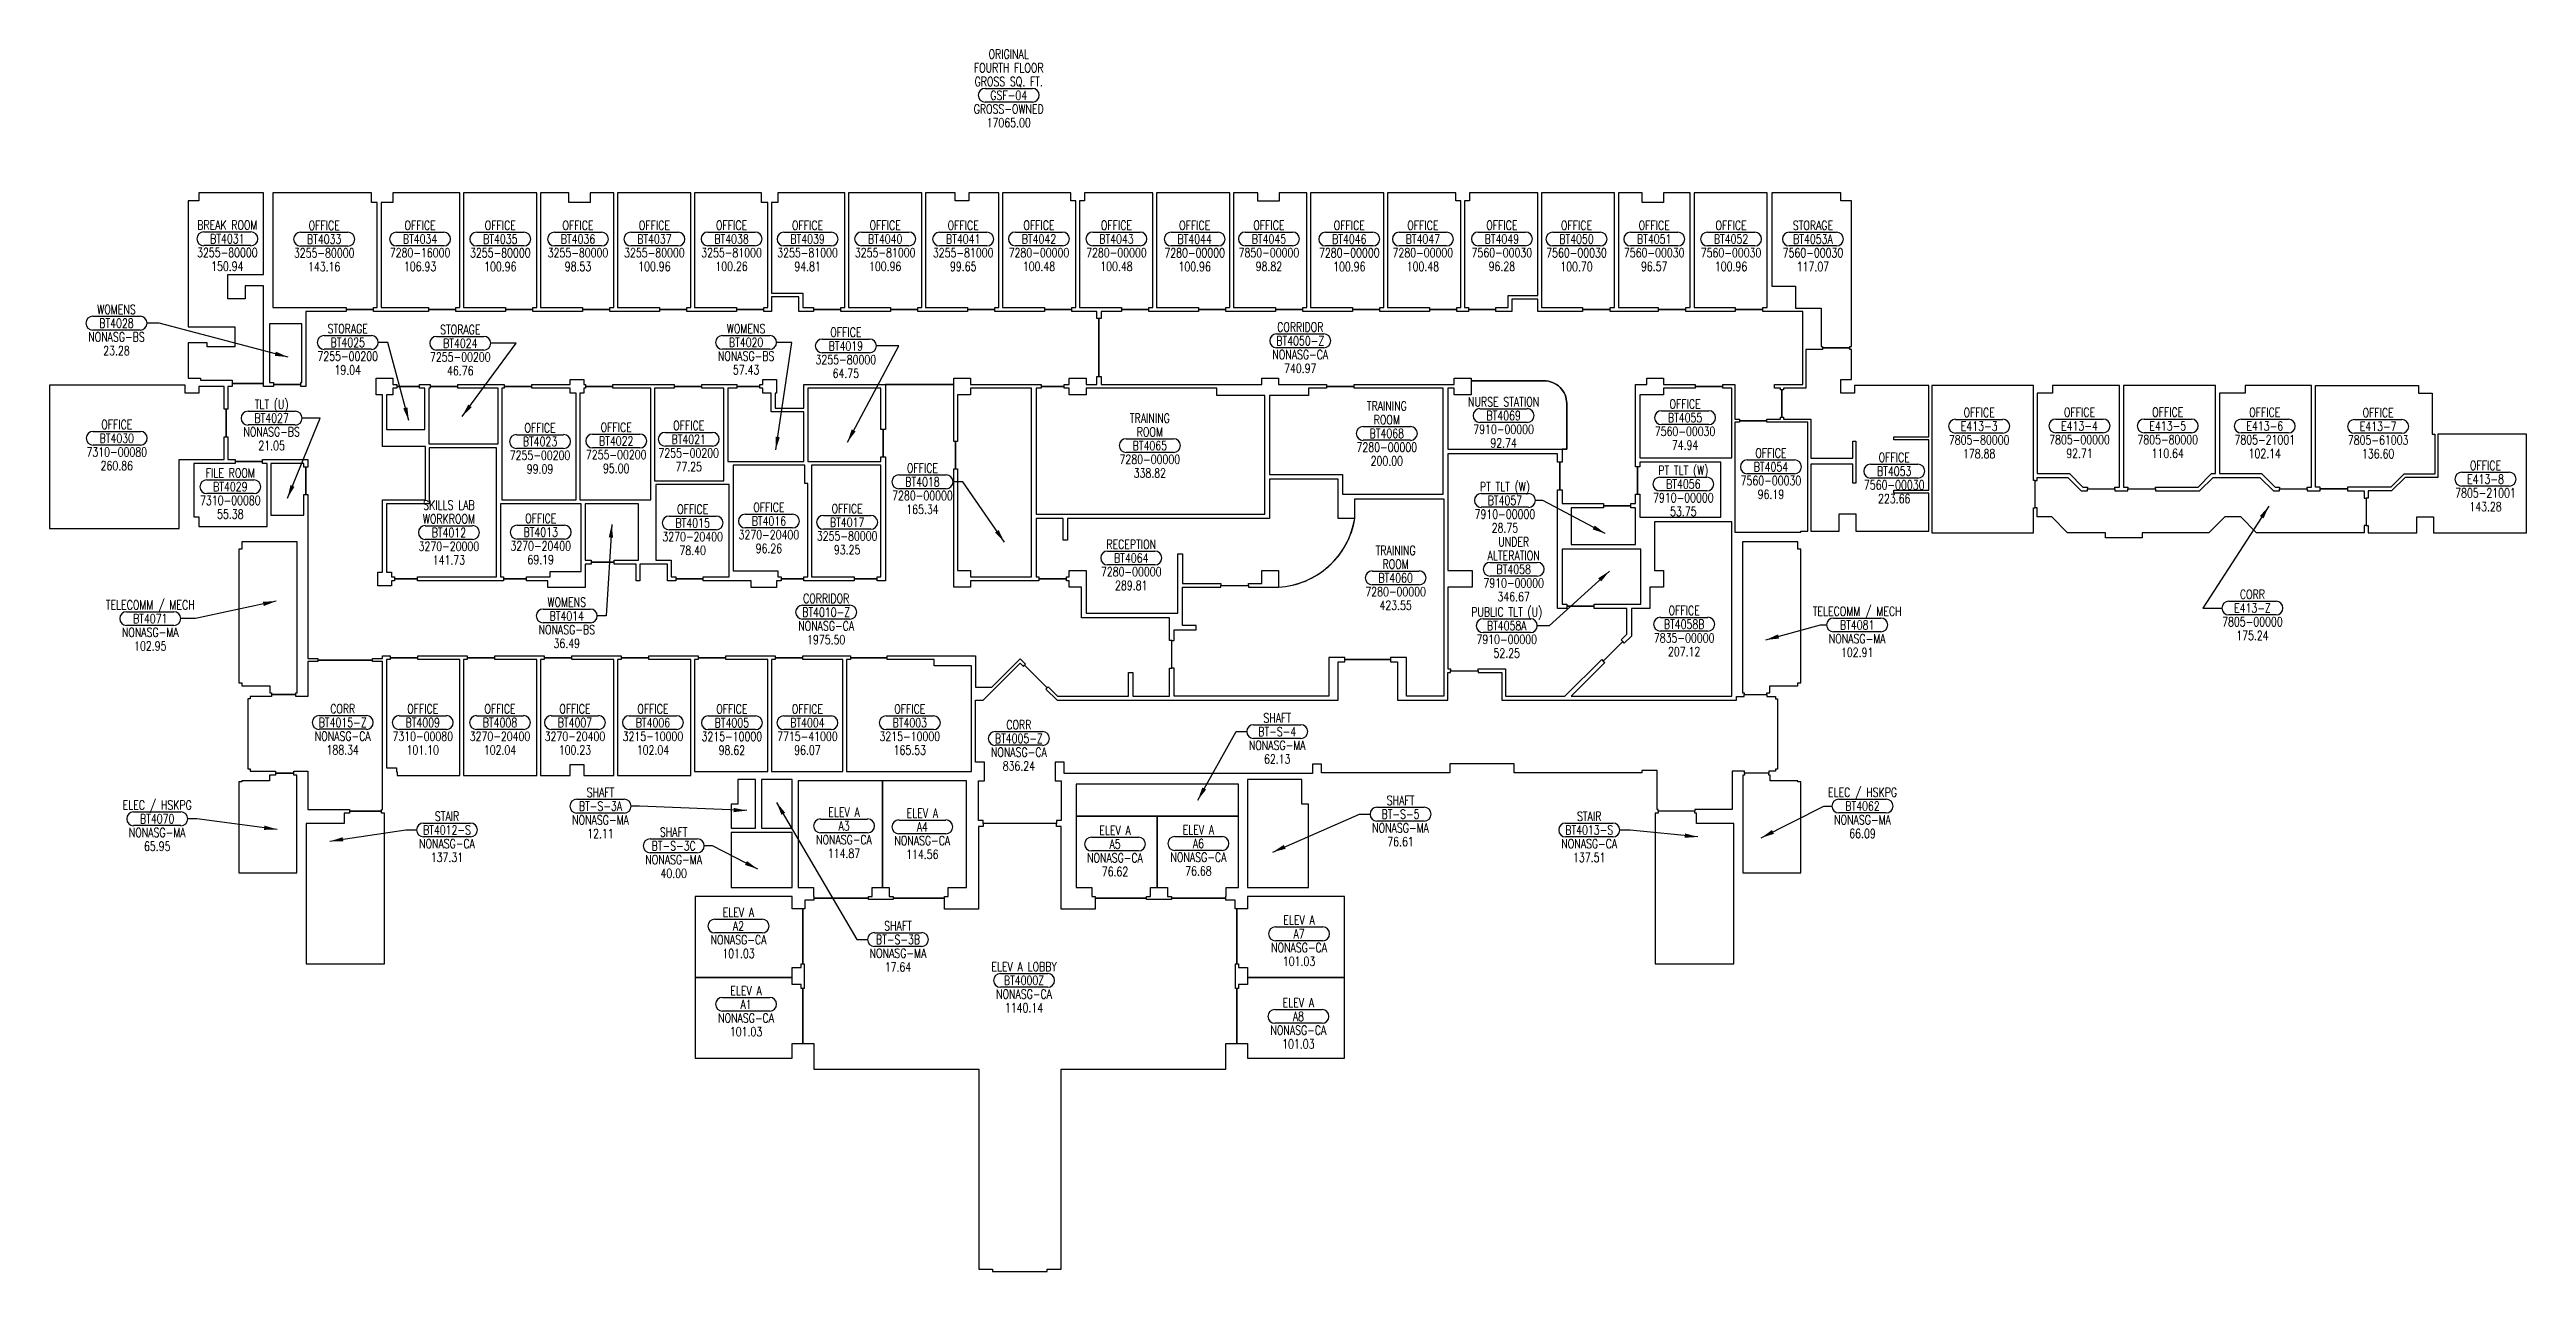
# Model space of a CAD drawing. Extents: x 3744 to 6993, y 18155 to 19758.
import ezdxf
from ezdxf.enums import TextEntityAlignment as Align

# ---------------------------------------------------------------- set-up
doc = ezdxf.new("R2010")
doc.units = 0
doc.header["$MEASUREMENT"] = 0
doc.layers.get('0').update_dxf_attribs({"linetype": 'CONTINUOUS'})
for name, color, linetype in [('AREA', 3, 'CONTINUOUS'), ('AREA2', 1, 'CONTINUOUS'), ('COSTC', 6, 'CONTINUOUS'), ('PLINE2', 5, 'CONTINUOUS'), ('ROOMNA', 4, 'CONTINUOUS'), ('ROOMNO', 4, 'CONTINUOUS'), ('ROOMOV', 4, 'CONTINUOUS')]:
    doc.layers.add(name, color=color, linetype=linetype)
doc.styles.get("Standard").update_dxf_attribs({"font": 'simplex.shx', "width": 0.75})
doc.dimstyles.get("Standard").update_dxf_attribs({"dimtxt": 0.18, "dimasz": 0.18, "dimexe": 0.18, "dimexo": 0.0625, "dimgap": 0.09, "dimtad": 0, "dimtih": 1, "dimtoh": 1, "dimdec": 4, "dimzin": 0, "dimtxsty": 'STANDARD', "dimcen": 0.09, "dimazin": 3, "dimtfac": 1, "dimtdec": 4, "dimtofl": 0, "dimtmove": 0, "dimatfit": 3, "dimtolj": 1, "dimtzin": 0})

# ---------------------------------------------------------------- blocks, each defined once
blk = doc.blocks.new('ROOM')
at = {"layer": 'ROOMOV'}
for p, q in [((-31, 9), (31, 9)), ((31, -9), (-31, -9))]:
    blk.add_line(p, q, dxfattribs=at)
for centre, start, end in [((-31, 0), 90, 270), ((31, 0), 270, 90)]:
    blk.add_arc(centre, 9.04, start, end, dxfattribs=at)
at = {"color": 0, "width": 0.75, "flags": 1}
for tag, p in [('FLCOND', (-60, -60)), ('FLTYPE', (-60, -48)), ('FLFIN', (-60, -36)), ('USER1', (60, -48)), ('USER2', (60, -60)), ('ICRA', (60, -36)), ('WLCOND', (-60, -96)), ('WLTYPE', (-60, -84)), ('WLFIN', (-60, -72)), ('BLDG', (-24, -84)), ('SITE', (-24, -72)), ('FLR', (-24, -96)), ('UCODE', (24, -72)), ('UDESC', (24, -84)), ('FCODE', (24, -96)), ('USER3', (60, -72)), ('USER4', (60, -84)), ('USER5', (60, -96)), ('CLCOND', (-60, -132)), ('CLTYPE', (-60, -120)), ('CLFIN', (-60, -108)), ('COSTCD', (-24, -108)), ('DEPTD', (-24, -120)), ('RDES', (-24, -132)), ('CONTACT', (24, -132)), ('DIVISION', (24, -120)), ('FDESC', (24, -108)), ('USER6', (60, -108)), ('USER7', (60, -120)), ('USER8', (60, -132)), ('CLHT', (-60, -144)), ('BASE', (-60, -156)), ('CHDATE', (-24, -144)), ('CBACK', (-24, -156)), ('PRCONTACT', (24, -156)), ('OCCUP', (24, -144)), ('BLOCK2', (60, -156)), ('BLOCK', (60, -144))]:
    blk.add_attdef(tag, text='', height=6, dxfattribs=at).set_placement(p, align=Align.MIDDLE_CENTER)
at = {"layer": 'AREA', "width": 0.75}
blk.add_attdef('AREA', text='', height=12, dxfattribs=at).set_placement((0, -36), align=Align.MIDDLE_CENTER)
at = {"layer": 'AREA2', "width": 0.75}
blk.add_attdef('AREA2', text='', height=12, dxfattribs=at).set_placement((0, -36), align=Align.MIDDLE_CENTER)
at = {"layer": 'COSTC', "width": 0.75}
blk.add_attdef('COSTC', text='', height=12, dxfattribs=at).set_placement((0, -18), align=Align.MIDDLE_CENTER)
at = {"layer": 'ROOMNA', "width": 0.75}
for tag, p in [('RMNAB', (0, 36)), ('RMNAA', (0, 54)), ('RMNAC', (0, 18))]:
    blk.add_attdef(tag, text='', height=12, dxfattribs=at).set_placement(p, align=Align.MIDDLE_CENTER)
at = {"layer": 'ROOMNO', "width": 0.75}
blk.add_attdef('RMNU', text='', height=12, dxfattribs=at).set_placement((0, 0), align=Align.MIDDLE_CENTER)

msp = doc.modelspace()

# ---------------------------------------------------------------- linework, layer by layer
at = {"layer": 'PLINE2', "color": 6}
for points in [[(3977.8, 19463.2), (4024.8, 19463.2), (4024.8, 19570.2), (3940, 19570.2), (3940, 19559.7), (3926, 19559.7), (3926, 19394.2), (3987, 19394.2), (3987, 19368.2), (3951, 19368.2), (3951, 19373.2), (3926, 19373.2), (3926, 19327.2), (3942, 19327.2), (3942, 19324.2), (3983.8, 19324.2), (3983.8, 19320.2), (4024.8, 19320.2), (4024.8, 19448.2), (4000.8, 19448.2), (4000.8, 19431.2), (3977.8, 19431.2)], [(4174, 19557.7), (4166.5, 19557.7), (4166.5, 19570.2), (4037, 19570.2), (4037, 19419.7), (4133, 19419.7), (4133, 19417.2), (4169, 19417.2), (4169, 19419.7), (4174, 19419.7)], [(4282, 19570.2), (4194.5, 19570.2), (4194.5, 19557.7), (4179, 19557.7), (4179, 19419.7), (4241, 19419.7), (4241, 19417.2), (4277, 19417.2), (4277, 19419.7), (4282, 19419.7)], [(4383, 19570.2), (4287, 19570.2), (4287, 19419.7), (4342, 19419.7), (4342, 19417.2), (4378, 19417.2), (4378, 19419.7), (4383, 19419.7)], [(4484, 19570.2), (4453, 19570.2), (4453, 19557.7), (4425, 19557.7), (4425, 19570.2), (4388, 19570.2), (4388, 19419.7), (4443, 19419.7), (4443, 19417.2), (4479, 19417.2), (4479, 19419.7), (4484, 19419.7)], [(4585, 19570.2), (4489, 19570.2), (4489, 19419.7), (4544, 19419.7), (4544, 19417.2), (4580, 19417.2), (4580, 19419.7), (4585, 19419.7)], [(4686, 19557.7), (4678, 19557.7), (4678, 19570.2), (4590, 19570.2), (4590, 19419.7), (4645, 19419.7), (4645, 19417.2), (4681, 19417.2), (4681, 19419.7), (4686, 19419.7)], [(4787, 19570.2), (4699.5, 19570.2), (4699.5, 19557.7), (4691, 19557.7), (4691, 19438.7), (4732, 19438.7), (4732, 19419.7), (4746, 19419.7), (4746, 19417.2), (4782, 19417.2), (4782, 19419.7), (4787, 19419.7)], [(4888, 19570.2), (4792, 19570.2), (4792, 19419.7), (4847, 19419.7), (4847, 19417.2), (4883, 19417.2), (4883, 19419.7), (4888, 19419.7)], [(4989, 19570.2), (4950, 19570.2), (4950, 19559.7), (4932, 19559.7), (4932, 19570.2), (4893, 19570.2), (4893, 19419.7), (4948, 19419.7), (4948, 19417.2), (4984, 19417.2), (4984, 19419.7), (4989, 19419.7)], [(5090, 19559.7), (5083.5, 19559.7), (5083.5, 19570.2), (4994, 19570.2), (4994, 19419.7), (5049, 19419.7), (5049, 19417.2), (5085, 19417.2), (5085, 19419.7), (5090, 19419.7)], [(5191, 19570.2), (5101.5, 19570.2), (5101.5, 19559.7), (5095, 19559.7), (5095, 19419.7), (5150, 19419.7), (5150, 19417.2), (5186, 19417.2), (5186, 19419.7), (5191, 19419.7)], [(5292, 19570.2), (5196, 19570.2), (5196, 19419.7), (5251, 19419.7), (5251, 19417.2), (5287, 19417.2), (5287, 19419.7), (5292, 19419.7)], [(5393, 19570.2), (5357, 19570.2), (5357, 19559.2), (5329, 19559.2), (5329, 19570.2), (5297, 19570.2), (5297, 19419.7), (5352, 19419.7), (5352, 19417.2), (5388, 19417.2), (5388, 19419.7), (5393, 19419.7)], [(5494, 19570.2), (5398, 19570.2), (5398, 19419.7), (5453, 19419.7), (5453, 19417.2), (5489, 19417.2), (5489, 19419.7), (5494, 19419.7)], [(5595, 19559.7), (5588.5, 19559.7), (5588.5, 19570.2), (5499, 19570.2), (5499, 19419.7), (5554, 19419.7), (5554, 19417.2), (5590, 19417.2), (5590, 19419.7), (5595, 19419.7)], [(5696.1, 19570.2), (5606.5, 19570.2), (5606.5, 19559.7), (5600, 19559.7), (5600, 19419.7), (5605, 19419.7), (5605, 19417.2), (5641, 19417.2), (5641, 19419.7), (5657.1, 19419.7), (5657.1, 19435.7), (5696.1, 19435.7)], [(5796.8, 19570.2), (5701.1, 19570.2), (5701.1, 19419.7), (5754.8, 19419.7), (5754.8, 19417.2), (5790.8, 19417.2), (5790.8, 19419.7), (5796.8, 19419.7)], [(5896, 19570.2), (5861, 19570.2), (5861, 19557.7), (5833, 19557.7), (5833, 19570.2), (5801.8, 19570.2), (5801.8, 19419.7), (5854, 19419.7), (5854, 19417.2), (5890, 19417.2), (5890, 19419.7), (5896, 19419.7)], [(5997, 19570.2), (5901, 19570.2), (5901, 19419.7), (5955, 19419.7), (5955, 19417.2), (5991, 19417.2), (5991, 19419.7), (5997, 19419.7)], [(6107.5, 19559.7), (6093.5, 19559.7), (6093.5, 19570.2), (6003, 19570.2), (6003, 19447.7), (6034, 19447.7), (6034, 19418.7), (6067.5, 19418.7), (6067.5, 19368.7), (6069.5, 19368.7), (6069.5, 19366.7), (6105.5, 19366.7), (6105.5, 19368.7), (6107.5, 19368.7)], [(4958.5, 18962.8), (4958.5, 18921.7), (4980, 18921.7), (5017.1, 18958.8), (5024.1, 18951.7), (5022.7, 18950.3), (5052.4, 18920.6), (5053.8, 18922), (5066.1, 18909.7), (5159, 18909.7), (5159, 18940.7), (5165, 18940.7), (5165, 18909.7), (5213, 18909.7), (5213, 18946.7), (5216, 18946.7), (5216, 18982.7), (5213, 18982.7), (5213, 19012.7), (5097.5, 19012.7), (5097.5, 19052.7), (5081.5, 19052.7), (5081.5, 19061.2), (5077.7, 19061.2), (5077.7, 19063.7), (5041.7, 19063.7), (5041.7, 19061.2), (4952, 19061.2), (4952, 19052.7), (4930, 19052.7), (4930, 19074.7), (4930, 19074.7), (4930, 19208), (4932.5, 19208), (4932.5, 19244), (4930, 19244), (4930, 19305.2), (4930, 19305.2), (4930, 19318.7), (4840.6, 19318.7), (4840.6, 19259.7), (4837.6, 19259.7), (4837.6, 19223.7), (4840.6, 19223.7), (4840.6, 19061.2), (4829.6, 19061.2), (4829.6, 19063.7), (4799.6, 19063.7), (4799.6, 19061.2), (4733.5, 19061.2), (4733.5, 19063.7), (4703.5, 19063.7), (4703.5, 19061.2), (4697.5, 19061.2), (4697.5, 19052.2), (4664.5, 19052.2), (4664.5, 19061.2), (4601.5, 19061.2), (4601.5, 19063.7), (4565.5, 19063.7), (4565.5, 19061.2), (4554.5, 19061.2), (4554.5, 19083.2), (4518.5, 19083.2), (4518.5, 19061.2), (4513.5, 19061.2), (4513.5, 19083.2), (4484.5, 19083.2), (4484.5, 19085.7), (4454.5, 19085.7), (4454.5, 19083.2), (4446.5, 19083.2), (4446.5, 19052.2), (4397.5, 19052.2), (4397.5, 19061.2), (4369.5, 19061.2), (4369.5, 19063.7), (4339.5, 19063.7), (4339.5, 19061.2), (4226.5, 19061.2), (4226.5, 19063.7), (4196.5, 19063.7), (4196.5, 19061.2), (4192.5, 19061.2), (4192.5, 19054.7), (4174.5, 19054.7), (4174.5, 19072.7), (4181, 19072.7), (4181, 19167.2), (4237, 19167.2), (4237, 19237.2), (4181, 19237.2), (4181, 19305.2), (4172.5, 19305.2), (4172.5, 19327.2), (4194.5, 19327.2), (4194.5, 19318.7), (4199.5, 19318.7), (4199.5, 19316.2), (4229.5, 19316.2), (4229.5, 19318.7), (4243.5, 19318.7), (4243.5, 19316.2), (4279.5, 19316.2), (4279.5, 19318.7), (4340.5, 19318.7), (4340.5, 19316.2), (4376.5, 19316.2), (4376.5, 19318.7), (4427, 19318.7), (4427, 19325.2), (4445, 19325.2), (4445, 19318.7), (4447, 19318.7), (4447, 19316.2), (4483, 19316.2), (4483, 19318.7), (4563.5, 19318.7), (4563.5, 19316.2), (4599.5, 19316.2), (4599.5, 19318.7), (4645.5, 19318.7), (4645.5, 19316.2), (4675.5, 19316.2), (4675.5, 19318.7), (4679.5, 19318.7), (4679.5, 19325.2), (4697.5, 19325.2), (4697.5, 19307.2), (4695.6, 19307.2), (4695.6, 19287.7), (4733.6, 19287.7), (4733.6, 19318.7), (4930, 19318.7), (4930, 19327.2), (4952, 19327.2), (4952, 19318.7), (5044.7, 19318.7), (5044.7, 19316.2), (5074.7, 19316.2), (5074.7, 19318.7), (5081.5, 19318.7), (5081.5, 19327.2), (5103.5, 19327.2), (5103.5, 19318.7), (5117.5, 19318.7), (5117.5, 19329.2), (5120.5, 19329.2), (5120.5, 19405.2), (5117.5, 19405.2), (5117.5, 19414.7), (5085, 19414.7), (5085, 19417.2), (5049, 19417.2), (5049, 19414.7), (4984, 19414.7), (4984, 19417.2), (4948, 19417.2), (4948, 19414.7), (4883, 19414.7), (4883, 19417.2), (4847, 19417.2), (4847, 19414.7), (4782, 19414.7), (4782, 19417.2), (4746, 19417.2), (4746, 19414.7), (4727, 19414.7), (4727, 19433.7), (4691, 19433.7), (4691, 19414.7), (4681, 19414.7), (4681, 19417.2), (4645, 19417.2), (4645, 19414.7), (4580, 19414.7), (4580, 19417.2), (4544, 19417.2), (4544, 19414.7), (4479, 19414.7), (4479, 19417.2), (4443, 19417.2), (4443, 19414.7), (4378, 19414.7), (4378, 19417.2), (4342, 19417.2), (4342, 19414.7), (4277, 19414.7), (4277, 19417.2), (4241, 19417.2), (4241, 19414.7), (4169, 19414.7), (4169, 19417.2), (4133, 19417.2), (4133, 19414.7), (4080.2, 19414.7), (4080.2, 19316.2), (4073.8, 19316.2), (4073.8, 19318.7), (4037.8, 19318.7), (4037.8, 19316.2), (4024.8, 19316.2), (4024.8, 19320.2), (3983.8, 19320.2), (3983.8, 19316.2), (3978.1, 19316.2), (3978.1, 19286.2), (3975.6, 19286.2), (3975.6, 19250.2), (3978.1, 19250.2), (3978.1, 19220.2), (3987.5, 19220.2), (3987.5, 19217.7), (4023.5, 19217.7), (4023.5, 19220.2), (4082.7, 19220.2), (4082.7, 19210.2), (4080.2, 19210.2), (4080.2, 19174.2), (4082.7, 19174.2), (4082.7, 18959.2), (4095.8, 18959.2), (4095.8, 18957.2), (4167.8, 18957.2), (4167.8, 18959.2), (4181, 18959.2), (4181, 18962.8), (4191, 18962.8), (4191, 18960.3), (4227, 18960.3), (4227, 18962.8), (4292, 18962.8), (4292, 18960.3), (4328, 18960.3), (4328, 18962.8), (4393, 18962.8), (4393, 18960.3), (4429, 18960.3), (4429, 18962.8), (4494, 18962.8), (4494, 18960.3), (4530, 18960.3), (4530, 18962.8), (4595, 18962.8), (4595, 18960.3), (4631, 18960.3), (4631, 18962.8), (4696, 18962.8), (4696, 18960.3), (4732, 18960.3), (4732, 18962.8), (4794.5, 18962.8), (4794.5, 18960.3), (4842.5, 18960.3), (4842.5, 18962.8)], [(4075.2, 19398.2), (4032.8, 19398.2), (4032.8, 19321.2), (4037.8, 19321.2), (4037.8, 19318.7), (4073.8, 19318.7), (4073.8, 19321.2), (4075.2, 19321.2)], [(6209, 19317.2), (6111.5, 19317.2), (6111.5, 19307.2), (6093.5, 19307.2), (6093.5, 19325.2), (6107.5, 19325.2), (6107.5, 19364.7), (6105.5, 19364.7), (6105.5, 19366.7), (6069.5, 19366.7), (6069.5, 19364.7), (6047.5, 19364.7), (6047.5, 19313.7), (6018.2, 19313.7), (6018.2, 19311.7), (6016.2, 19311.7), (6016.2, 19275.7), (6018.2, 19275.7), (6018.2, 19273.2), (6054.2, 19273.2), (6054.2, 19222.2), (6109.2, 19222.2), (6109.2, 19244.2), (6113.2, 19244.2), (6113.2, 19189.2), (6109.2, 19189.2), (6109.2, 19214.2), (6054.2, 19214.2), (6054.2, 19126.2), (6091.2, 19126.2), (6091.2, 19149.2), (6113.2, 19149.2), (6113.2, 19126.2), (6209, 19126.2), (6209, 19176.2), (6163, 19176.2), (6163, 19180.2), (6209, 19180.2), (6209, 19246.2), (6163, 19246.2), (6163, 19250.2), (6209, 19250.2)], [(3973.1, 19250.2), (3975.6, 19250.2), (3975.6, 19286.2), (3973.1, 19286.2), (3973.1, 19316.2), (3940, 19316.2), (3940, 19307.2), (3922, 19307.2), (3922, 19317.7), (3896.5, 19317.7), (3854.4, 19317.7), (3807.8, 19317.7), (3761.3, 19317.7), (3746, 19317.7), (3746, 19317.7), (3744.1, 19317.7), (3744.1, 19129.7), (3914.1, 19129.7), (3914.1, 19220.2), (3973.1, 19220.2)], [(4236.5, 19313.7), (4229.5, 19313.7), (4229.5, 19316.2), (4199.5, 19316.2), (4199.5, 19313.7), (4194.5, 19313.7), (4194.5, 19305.2), (4186, 19305.2), (4186, 19259.5), (4236.5, 19259.5)], [(4332.5, 19313.7), (4279.5, 19313.7), (4279.5, 19316.2), (4243.5, 19316.2), (4243.5, 19313.7), (4241.5, 19313.7), (4241.5, 19240.7), (4332.5, 19240.7)], [(4434.6, 19307.2), (4427, 19307.2), (4427, 19313.7), (4376.5, 19313.7), (4376.5, 19316.2), (4340.5, 19316.2), (4340.5, 19313.7), (4337.5, 19313.7), (4337.5, 19167.2), (4434.6, 19167.2)], [(4532.6, 19313.7), (4483, 19313.7), (4483, 19316.2), (4447, 19316.2), (4447, 19313.7), (4445, 19313.7), (4445, 19307.2), (4439.6, 19307.2), (4439.6, 19167.2), (4532.6, 19167.2)], [(4628.6, 19313.7), (4599.5, 19313.7), (4599.5, 19316.2), (4563.5, 19316.2), (4563.5, 19313.7), (4537.6, 19313.7), (4537.6, 19192.5), (4628.6, 19192.5)], [(4733.6, 19282.7), (4690.6, 19282.7), (4690.6, 19307.2), (4679.5, 19307.2), (4679.5, 19313.7), (4675.5, 19313.7), (4675.5, 19316.2), (4645.5, 19316.2), (4645.5, 19313.7), (4633.6, 19313.7), (4633.6, 19217.7), (4733.6, 19217.7)], [(4834.6, 19313.7), (4738.6, 19313.7), (4738.6, 19217.7), (4834.6, 19217.7), (4834.6, 19223.7), (4837.6, 19223.7), (4837.6, 19259.7), (4834.6, 19259.7)], [(5032, 19313.7), (4952, 19313.7), (4952, 19305.2), (4935, 19305.2), (4935, 19244), (4932.5, 19244), (4932.5, 19208), (4935, 19208), (4935, 19074.7), (4952, 19074.7), (4952, 19066.2), (5032, 19066.2)], [(5338, 19304.2), (5275.1, 19304.2), (5275.1, 19313.7), (5103.5, 19313.7), (5103.5, 19305.2), (5081.5, 19305.2), (5081.5, 19313.7), (5074.7, 19313.7), (5074.7, 19316.2), (5044.7, 19316.2), (5044.7, 19313.7), (5038, 19313.7), (5038, 19148.7), (5338, 19148.7)], [(5572, 19313.7), (5455.1, 19313.7), (5455.1, 19316.2), (5419.1, 19316.2), (5419.1, 19313.7), (5395.1, 19313.7), (5395.1, 19304.2), (5344, 19304.2), (5344, 19200.7), (5440, 19200.7), (5440, 19174.7), (5572, 19174.7)], [(5950.5, 19313.7), (5938.5, 19313.7), (5938.5, 19316.2), (5902.5, 19316.2), (5902.5, 19313.7), (5861, 19313.7), (5861, 19305.2), (5830, 19305.2), (5830, 19222.7), (5950.5, 19222.7)], [(6346, 19124.2), (6346, 19156.9), (6348.5, 19156.9), (6348.5, 19192.9), (6346, 19192.9), (6346, 19317.2), (6213, 19317.2), (6213, 19124.2)], [(6459, 19317.2), (6371, 19317.2), (6371, 19307.2), (6364, 19307.2), (6351, 19307.2), (6351, 19201.9), (6393.3, 19201.9), (6411, 19184.2), (6417, 19184.2), (6417, 19181.7), (6453, 19181.7), (6453, 19184.2), (6459, 19184.2)], [(6585, 19317.2), (6464, 19317.2), (6464, 19184.2), (6470, 19184.2), (6470, 19181.7), (6506, 19181.7), (6506, 19184.2), (6562, 19184.2), (6579.6, 19201.9), (6585, 19201.9)], [(6711, 19317.2), (6624, 19317.2), (6624, 19307.2), (6616.5, 19307.2), (6598.5, 19307.2), (6590, 19307.2), (6590, 19201.9), (6645.3, 19201.9), (6663, 19184.2), (6669, 19184.2), (6669, 19181.7), (6705, 19181.7), (6705, 19184.2), (6711, 19184.2)], [(6872.5, 19253.7), (6872.5, 19201.2), (6831.9, 19201.2), (6815, 19184.2), (6758, 19184.2), (6758, 19181.7), (6722, 19181.7), (6722, 19184.2), (6716, 19184.2), (6716, 19317.2), (6851, 19317.2), (6851, 19307.2), (6869, 19307.2), (6869, 19253.7)], [(6050.2, 19269.2), (5996.5, 19269.2), (5996.5, 19271.2), (5960.5, 19271.2), (5960.5, 19269.2), (5954.5, 19269.2), (5954.5, 19125.2), (6041.1, 19125.2), (6041.1, 19126.2), (6050.2, 19126.2)], [(4330.5, 19235.7), (4242, 19235.7), (4242, 19162.2), (4186, 19162.2), (4186, 19072.7), (4192.5, 19072.7), (4192.5, 19066.2), (4196.5, 19066.2), (4196.5, 19063.7), (4226.5, 19063.7), (4226.5, 19066.2), (4330.5, 19066.2)], [(6992.7, 19253.7), (6876.6, 19253.7), (6876.6, 19196.9), (6833.6, 19196.9), (6815.9, 19179.2), (6784.9, 19179.2), (6784.9, 19169.7), (6782.4, 19169.7), (6782.4, 19133.7), (6784.9, 19133.7), (6784.9, 19124.2), (6849, 19124.2), (6849, 19145), (6851, 19145), (6869, 19145), (6871, 19145), (6871, 19124.2), (6992.7, 19124.2)], [(4029.5, 19215.2), (4023.5, 19215.2), (4023.5, 19217.7), (3987.5, 19217.7), (3987.5, 19215.2), (3933.5, 19215.2), (3933.5, 19145), (3940, 19145), (3940, 19132.2), (4029.5, 19132.2)], [(4080.2, 19210.2), (4077.7, 19210.2), (4077.7, 19215.2), (4034.5, 19215.2), (4034.5, 19147.2), (4077.7, 19147.2), (4077.7, 19174.2), (4080.2, 19174.2)], [(4738.5, 19188.7), (4734.5, 19188.7), (4734.5, 19212.7), (4640.5, 19212.7), (4640.5, 19074.2), (4699.5, 19074.2), (4699.5, 19066.2), (4703.5, 19066.2), (4703.5, 19063.7), (4733.5, 19063.7), (4733.5, 19066.2), (4738.5, 19066.2)], [(4834.6, 19212.7), (4743.5, 19212.7), (4743.5, 19066.2), (4799.6, 19066.2), (4799.6, 19063.7), (4829.6, 19063.7), (4829.6, 19066.2), (4834.6, 19066.2)], [(5722, 19227.7), (5578, 19227.7), (5578, 19074.7), (5610, 19074.7), (5610, 19052.7), (5578, 19052.7), (5578, 18945.7), (5581.7, 18945.7), (5581.7, 18943.2), (5617.7, 18943.2), (5617.7, 18945.7), (5653.7, 18945.7), (5653.7, 18909.7), (5731.5, 18909.7), (5779.8, 18958.1), (5781.9, 18955.9), (5807.4, 18981.4), (5805.3, 18983.5), (5813, 18991.2), (5813, 19024.7), (5770, 19024.7), (5770, 19027.7), (5734, 19027.7), (5734, 19024.7), (5722, 19024.7), (5722, 19180.7), (5725, 19180.7), (5725, 19216.7), (5722, 19216.7)], [(5936, 19216.7), (5830, 19216.7), (5830, 19210.7), (5827, 19210.7), (5827, 19174.7), (5830, 19174.7), (5830, 19144.7), (5936, 19144.7)], [(4635.5, 19187.5), (4539.5, 19187.5), (4539.5, 19088.2), (4559.5, 19088.2), (4559.5, 19066.2), (4565.5, 19066.2), (4565.5, 19063.7), (4601.5, 19063.7), (4601.5, 19066.2), (4635.5, 19066.2)], [(6390.7, 19124.2), (6370, 19145), (6351, 19145), (6351, 19156.9), (6348.5, 19156.9), (6348.5, 19192.9), (6351, 19192.9), (6351, 19196.9), (6391.2, 19196.9), (6408.9, 19179.2), (6417, 19179.2), (6417, 19181.7), (6453, 19181.7), (6453, 19179.2), (6470, 19179.2), (6470, 19181.7), (6506, 19181.7), (6506, 19179.2), (6564, 19179.2), (6581.7, 19196.9), (6643.2, 19196.9), (6660.9, 19179.2), (6669, 19179.2), (6669, 19181.7), (6705, 19181.7), (6705, 19179.2), (6722, 19179.2), (6722, 19181.7), (6758, 19181.7), (6758, 19179.2), (6779.9, 19179.2), (6779.9, 19169.7), (6782.4, 19169.7), (6782.4, 19133.7), (6779.9, 19133.7), (6779.9, 19124.2), (6638.7, 19124.2), (6618, 19145), (6597, 19145), (6576.2, 19124.2), (6488.6, 19124.2), (6488.6, 19117.7), (6440.6, 19117.7), (6440.6, 19124.2)], [(4441.5, 19162.2), (4335.5, 19162.2), (4335.5, 19066.2), (4339.5, 19066.2), (4339.5, 19063.7), (4369.5, 19063.7), (4369.5, 19066.2), (4400.5, 19066.2), (4400.5, 19073.2), (4441.5, 19073.2)], [(4516.5, 19162.2), (4446.5, 19162.2), (4446.5, 19088.2), (4454.5, 19088.2), (4454.5, 19085.7), (4484.5, 19085.7), (4484.5, 19088.2), (4516.5, 19088.2)], [(5824, 19156.7), (5818, 19156.7), (5818, 19159.7), (5782, 19159.7), (5782, 19156.7), (5740, 19156.7), (5740, 19108.7), (5824, 19108.7)], [(5950.5, 19138.7), (5849, 19138.7), (5849, 19074.7), (5861, 19074.7), (5861, 19052.7), (5843, 19052.7), (5843, 19024.7), (5819, 19024.7), (5819, 18988.7), (5809.5, 18979.3), (5807.4, 18981.4), (5781.9, 18955.9), (5784.1, 18953.8), (5740, 18909.7), (5950.5, 18909.7)], [(4069, 19112.2), (3996.2, 19112.2), (3996.2, 19102.7), (3992.3, 19102.7), (3992.3, 18927.2), (3996.2, 18927.2), (3996.2, 18923.3), (4033, 18923.3), (4033, 18914.3), (4035, 18914.3), (4035, 18911.8), (4067, 18911.8), (4067, 18914.3), (4069, 18914.3)], [(5831, 19102.7), (5728, 19102.7), (5728, 19030.7), (5734, 19030.7), (5734, 19027.7), (5770, 19027.7), (5770, 19030.7), (5831, 19030.7)], [(6041.1, 19102.7), (6037.2, 19102.7), (6037.2, 19112.2), (5964.5, 19112.2), (5964.5, 18914.3), (5966.5, 18914.3), (5966.5, 18911.8), (5996.5, 18911.8), (5996.5, 18914.3), (6000.5, 18914.3), (6000.5, 18923.3), (6037.2, 18923.3), (6037.2, 18927.2), (6041.1, 18927.2)], [(4181, 18955.2), (4167.8, 18955.2), (4167.8, 18957.2), (4095.8, 18957.2), (4095.8, 18955.2), (4082.7, 18955.2), (4082.7, 18909.3), (4067, 18909.3), (4067, 18911.8), (4035, 18911.8), (4035, 18909.3), (4007.2, 18909.3), (4007.2, 18906.3), (4004.2, 18906.3), (4004.2, 18814.3), (4007.2, 18814.3), (4007.2, 18811.2), (4040.5, 18811.2), (4040.5, 18808.7), (4064.5, 18808.7), (4064.5, 18811.2), (4083, 18811.2), (4083, 18761.2), (4137.5, 18761.2), (4137.5, 18758.7), (4179.5, 18758.7), (4179.5, 18761.2), (4181, 18761.2)], [(4282, 18957.8), (4227, 18957.8), (4227, 18960.3), (4191, 18960.3), (4191, 18957.8), (4186, 18957.8), (4186, 18815.7), (4199, 18815.7), (4199, 18810.7), (4200, 18810.7), (4200, 18805.7), (4282, 18805.7)], [(4383, 18957.8), (4328, 18957.8), (4328, 18960.3), (4292, 18960.3), (4292, 18957.8), (4287, 18957.8), (4287, 18805.7), (4368.5, 18805.7), (4383, 18805.7)], [(4484, 18957.8), (4429, 18957.8), (4429, 18960.3), (4393, 18960.3), (4393, 18957.8), (4388, 18957.8), (4388, 18805.7), (4427, 18805.7), (4427, 18820.2), (4445, 18820.2), (4445, 18805.7), (4453, 18805.7), (4484, 18805.7)], [(4585, 18957.8), (4530, 18957.8), (4530, 18960.3), (4494, 18960.3), (4494, 18957.8), (4489, 18957.8), (4489, 18805.7), (4585, 18805.7)], [(4686, 18957.8), (4631, 18957.8), (4631, 18960.3), (4595, 18960.3), (4595, 18957.8), (4590, 18957.8), (4590, 18810.8), (4686, 18810.8)], [(4784.5, 18957.8), (4732, 18957.8), (4732, 18960.3), (4696, 18960.3), (4696, 18957.8), (4691, 18957.8), (4691, 18810.8), (4784.5, 18810.8)], [(4953.5, 18949.8), (4904.5, 18949.8), (4904.5, 18957.8), (4842.5, 18957.8), (4842.5, 18960.3), (4794.5, 18960.3), (4794.5, 18957.8), (4789.5, 18957.8), (4789.5, 18810.8), (4953.5, 18810.8)], [(5075, 18823.1), (5063, 18823.1), (5063, 18798.8), (5071, 18798.8), (5071, 18746.8), (5064.7, 18746.8), (5064.7, 18742.8), (4968.7, 18742.8), (4968.7, 18746.8), (4962.5, 18746.8), (4962.5, 18798.8), (4970.5, 18798.8), (4970.5, 18823.1), (4958.5, 18823.1), (4958.5, 18904.7), (4968.6, 18904.7), (5017.1, 18953.1), (5021.3, 18948.9), (5022.7, 18950.3), (5052.4, 18920.6), (5051, 18919.2), (5065.5, 18904.7), (5434, 18904.7), (5434, 18954.7), (5443, 18954.7), (5443, 18957.7), (5503, 18957.7), (5503, 18954.7), (5512, 18954.7), (5512, 18904.7), (5578, 18904.7), (5578, 18940.7), (5581.7, 18940.7), (5581.7, 18943.2), (5617.7, 18943.2), (5617.7, 18940.7), (5648.7, 18940.7), (5648.7, 18904.7), (5956.5, 18904.7), (5956.5, 18909.3), (5966.5, 18909.3), (5966.5, 18911.8), (5996.5, 18911.8), (5996.5, 18909.3), (6008, 18909.3), (6008, 18906.2), (6010.5, 18906.2), (6010.5, 18814.2), (6008, 18814.2), (6008, 18811.2), (5999, 18811.2), (5999, 18808.7), (5967, 18808.7), (5967, 18811.2), (5951, 18811.2), (5951, 18761.2), (5902, 18761.2), (5902, 18758.7), (5854, 18758.7), (5854, 18761.2), (5852.5, 18761.2), (5852.5, 18812.2), (5832.5, 18812.2), (5832.5, 18809.2), (5665, 18809.2), (5665, 18821.2), (5580.5, 18821.2), (5580.5, 18809.2), (5412.5, 18809.2), (5412.5, 18820.5), (5400.5, 18820.5), (5400.5, 18808.5), (5075, 18808.5)], [(4068.5, 18806.2), (4064.5, 18806.2), (4064.5, 18808.7), (4040.5, 18808.7), (4040.5, 18806.2), (4032.5, 18806.2), (4032.5, 18798.7), (3996.2, 18798.7), (3996.2, 18797.2), (3992.3, 18797.2), (3992.3, 18678.2), (4068.5, 18678.2)], [(4670, 18800.3), (4647, 18800.3), (4647, 18768.3), (4638, 18768.3), (4638, 18736.8), (4670, 18736.8)], [(4718, 18800.3), (4678, 18800.3), (4678, 18736.8), (4718, 18736.8)], [(4836.5, 18798.7), (4726, 18798.7), (4726, 18658.8), (4746, 18658.8), (4746, 18646.8), (4746.5, 18646.8), (4746.5, 18644.6), (4818, 18644.6), (4818, 18646.8), (4823, 18646.8), (4823, 18658.8), (4836.5, 18658.8)], [(4946.7, 18798.7), (4836.5, 18798.7), (4836.5, 18658.8), (4845.5, 18658.8), (4845.5, 18646.8), (4850.5, 18646.8), (4850.5, 18644.6), (4918, 18644.6), (4918, 18646.8), (4922.5, 18646.8), (4922.5, 18658.8), (4946.7, 18658.8), (4946.7, 18664.8)], [(5303.5, 18794.3), (5090.5, 18794.3), (5090.5, 18752.3), (5303.5, 18752.3)], [(5315.5, 18800.3), (5315.5, 18658.8), (5395.5, 18658.8), (5395.5, 18768.3), (5386.5, 18768.3), (5386.5, 18800.3)], [(6041.1, 18797.2), (6037.2, 18797.2), (6037.2, 18798.7), (6001, 18798.7), (6001, 18806.2), (5999, 18806.2), (5999, 18808.7), (5967, 18808.7), (5967, 18806.2), (5965, 18806.2), (5965, 18678.2), (6041.1, 18678.2)], [(4183.5, 18756.2), (4179.5, 18756.2), (4179.5, 18758.7), (4137.5, 18758.7), (4137.5, 18756.2), (4130.5, 18756.2), (4130.5, 18742.7), (4080.5, 18742.7), (4080.5, 18558.7), (4183.5, 18558.7)], [(5197, 18752.3), (5090.5, 18752.3), (5090.5, 18658.8), (5111, 18658.8), (5111, 18646.8), (5115.5, 18646.8), (5115.5, 18644.6), (5183, 18644.6), (5183, 18646.8), (5188, 18646.8), (5188, 18658.8), (5197, 18658.8)], [(5303.5, 18752.3), (5197, 18752.3), (5197, 18658.8), (5210.5, 18658.8), (5210.5, 18646.8), (5215.5, 18646.8), (5215.5, 18644.6), (5287, 18644.6), (5287, 18646.8), (5287.5, 18646.8), (5287.5, 18658.8), (5303.5, 18658.8)], [(5953, 18742.7), (5904, 18742.7), (5904, 18756.2), (5902, 18756.2), (5902, 18758.7), (5854, 18758.7), (5854, 18756.2), (5850, 18756.2), (5850, 18558.7), (5953, 18558.7)], [(4718, 18730.8), (4638, 18730.8), (4638, 18658.8), (4718, 18658.8)], [(5071, 18630.3), (5071, 18738.8), (5064.7, 18738.8), (5064.7, 18742.8), (4968.7, 18742.8), (4968.7, 18738.8), (4962.5, 18738.8), (4962.5, 18630.3), (4918, 18630.3), (4918, 18644.6), (4850.5, 18644.6), (4850.5, 18642.8), (4818, 18642.8), (4818, 18644.6), (4746.5, 18644.6), (4746.5, 18642.3), (4734.5, 18642.3), (4734.5, 18630.8), (4732.2, 18630.8), (4732.2, 18558.8), (4734, 18558.8), (4734, 18526.3), (4732.2, 18526.3), (4732.2, 18454.3), (4746.5, 18454.3), (4746.5, 18420.3), (4962.7, 18420.3), (4962.7, 18158), (4980.7, 18158), (4980.7, 18155), (5052.7, 18155), (5052.7, 18158), (5070.7, 18158), (5070.7, 18420.3), (5287, 18420.3), (5287, 18454.3), (5301.2, 18454.3), (5301.2, 18526.3), (5299.5, 18526.3), (5299.5, 18558.8), (5301.2, 18558.8), (5301.2, 18630.8), (5299, 18630.8), (5299, 18642.3), (5287, 18642.3), (5287, 18644.6), (5215.5, 18644.6), (5215.5, 18642.8), (5183, 18642.8), (5183, 18644.6), (5115.5, 18644.6), (5115.5, 18630.3)], [(4732.2, 18630.8), (4730, 18630.8), (4718, 18630.8), (4718, 18646.8), (4591, 18646.8), (4591, 18540.8), (4718, 18540.8), (4718, 18553.8), (4730, 18553.8), (4730, 18558.8), (4732.2, 18558.8)], [(5442.5, 18646.8), (5395.5, 18646.8), (5315.5, 18646.8), (5315.5, 18630.8), (5303.5, 18630.8), (5301.2, 18630.8), (5301.2, 18558.8), (5303.5, 18558.8), (5303.5, 18553.8), (5315.5, 18553.8), (5315.5, 18540.8), (5442.5, 18540.8)], [(4732.2, 18526.3), (4730, 18526.3), (4730, 18531.3), (4718, 18531.3), (4718, 18540.8), (4591, 18540.8), (4591, 18434.8), (4718, 18434.8), (4718, 18454.3), (4730, 18454.3), (4732.2, 18454.3)], [(5442.5, 18538.8), (5442.5, 18540.8), (5315.5, 18540.8), (5315.5, 18531.3), (5303.5, 18531.3), (5303.5, 18526.3), (5301.2, 18526.3), (5301.2, 18454.3), (5303.5, 18454.3), (5315.5, 18454.3), (5315.5, 18434.8), (5442.5, 18434.8)]]:
    msp.add_lwpolyline(points, close=True, dxfattribs=at)
for points in [[(6043.5, 19414.7), (5991, 19414.7), (5991, 19417.2), (5955, 19417.2), (5955, 19414.7), (5890, 19414.7), (5890, 19417.2), (5854, 19417.2), (5854, 19414.7), (5790.8, 19414.7), (5790.8, 19417.2), (5754.8, 19417.2), (5754.8, 19414.7), (5696.1, 19414.7), (5696.1, 19430.7), (5662.1, 19430.7), (5662.1, 19414.7), (5641, 19414.7), (5641, 19417.2), (5605, 19417.2), (5605, 19414.7), (5590, 19414.7), (5590, 19417.2), (5554, 19417.2), (5554, 19414.7), (5489, 19414.7), (5489, 19417.2), (5453, 19417.2), (5453, 19414.7), (5388, 19414.7), (5388, 19417.2), (5352, 19417.2), (5352, 19414.7), (5287, 19414.7), (5287, 19417.2), (5251, 19417.2), (5251, 19414.7), (5186, 19414.7), (5186, 19417.2), (5150, 19417.2), (5150, 19414.7), (5123.5, 19414.7), (5123.5, 19405.2), (5120.5, 19405.2), (5120.5, 19329.2), (5123.5, 19329.2), (5123.5, 19318.7), (5334, 19318.7), (5334, 19327.2), (5356, 19327.2), (5356, 19318.7), (5419.1, 19318.7), (5419.1, 19316.2), (5455.1, 19316.2), (5455.1, 19318.7), (5586.5, 19318.7), (5586.5, 19327.2), (5608.5, 19327.2), (5608.5, 19323.7), (5704, 19323.7, -0.414214), (5734, 19293.7), (5734, 19233.7), (5728, 19233.7), (5728, 19216.7), (5725, 19216.7), (5725, 19180.7), (5728, 19180.7), (5728, 19162.7), (5782, 19162.7), (5782, 19159.7), (5818, 19159.7), (5818, 19162.7), (5824, 19162.7), (5824, 19174.7), (5827, 19174.7), (5827, 19210.7), (5824, 19210.7), (5824, 19318.7), (5839, 19318.7), (5839, 19327.2), (5861, 19327.2), (5861, 19318.7), (5902.5, 19318.7), (5902.5, 19316.2), (5938.5, 19316.2), (5938.5, 19318.7), (5954.5, 19318.7), (5954.5, 19273.2), (5960.5, 19273.2), (5960.5, 19271.2), (5996.5, 19271.2), (5996.5, 19273.2), (6014.2, 19273.2), (6014.2, 19275.7), (6016.2, 19275.7), (6016.2, 19311.7), (6014.2, 19311.7), (6014.2, 19313.7), (6006.5, 19313.7), (6006.5, 19318.7), (6043.5, 19318.7)], [(5734, 19293.7, 0.414214), (5704, 19323.7), (5608.5, 19323.7), (5608.5, 19305.2), (5586.5, 19305.2), (5586.5, 19313.7), (5578, 19313.7), (5578, 19233.7), (5728, 19233.7), (5734, 19233.7)], [(5434, 19194.7), (5344, 19194.7), (5344, 19142.7), (5079.4, 19142.7), (5079.4, 19114.4), (5073.4, 19114.4), (5073.4, 19142.7), (5038, 19142.7), (5038, 19066.2), (5041.7, 19066.2), (5041.7, 19063.7), (5077.7, 19063.7), (5077.7, 19066.2), (5081.5, 19066.2), (5081.5, 19074.7), (5103.5, 19074.7), (5103.5, 19018.7), (5224, 19018.7), (5224, 19096.7), (5230, 19096.7), (5230, 19057.7), (5280.5, 19057.7), (5280.5, 19055.2), (5316.5, 19055.2), (5316.5, 19057.7), (5334, 19057.7), (5334, 19074.7), (5356, 19074.7), (5356, 19052.7, 0.170094), (5421.7, 19080.2, 0.170098), (5456, 19142.8), (5434, 19142.8)], [(5573, 18909.7), (5523.8, 18909.7), (5523.8, 18960.7), (5503, 18960.7), (5503, 18957.7), (5443, 18957.7), (5443, 18960.7), (5422, 18960.7), (5422, 18909.7), (5219, 18909.7), (5219, 18946.7), (5216, 18946.7), (5216, 18982.7), (5219, 18982.7), (5219, 18996.7), (5248, 18996.7), (5248, 19002.7), (5230, 19002.7), (5230, 19052.7), (5280.5, 19052.7), (5280.5, 19055.2), (5316.5, 19055.2), (5316.5, 19052.7), (5356, 19052.7, 0.350328), (5456, 19142.8), (5456, 19168.7), (5573, 19168.7)]]:
    msp.add_lwpolyline(points, format="xyb", close=True, dxfattribs=at)

# ---------------------------------------------------------------- block references
at = {"layer": 'ROOMNO'}
ref = msp.add_blockref('ROOM', (5002.1, 19698.2), dxfattribs=at)
ref.add_attrib('RMNU', 'GSF-04', dxfattribs={"height": 12, "width": 0.75}).set_placement((5002.1, 19698.2), align=Align.MIDDLE_CENTER)
ref.add_attrib('RMNAA', 'ORIGINAL', dxfattribs={"layer": 'ROOMNA', "height": 12, "width": 0.75}).set_placement((5002.1, 19752.2), align=Align.MIDDLE_CENTER)
ref.add_attrib('RMNAB', 'FOURTH FLOOR', dxfattribs={"layer": 'ROOMNA', "height": 12, "width": 0.75}).set_placement((5002.1, 19734.2), align=Align.MIDDLE_CENTER)
ref.add_attrib('RMNAC', 'GROSS SQ. FT.', dxfattribs={"layer": 'ROOMNA', "height": 12, "width": 0.75}).set_placement((5002.1, 19716.2), align=Align.MIDDLE_CENTER)
ref.add_attrib('COSTC', 'GROSS-OWNED', dxfattribs={"layer": 'COSTC', "height": 12, "width": 0.75}).set_placement((5002.1, 19680.2), align=Align.MIDDLE_CENTER)
ref.add_attrib('AREA', '17065.00', dxfattribs={"layer": 'AREA', "height": 12, "width": 0.75}).set_placement((5002.1, 19662.2), align=Align.MIDDLE_CENTER)
at = {"layer": 'ROOMNO', "color": 2}
ref = msp.add_blockref('ROOM', (3977.3, 19509.9), dxfattribs=at)
ref.add_attrib('RMNU', 'BT4031', dxfattribs={"height": 12, "width": 0.75}).set_placement((3977.3, 19509.9), align=Align.MIDDLE_CENTER)
ref.add_attrib('RMNAC', 'BREAK ROOM', dxfattribs={"layer": 'ROOMNA', "height": 12, "width": 0.75}).set_placement((3977.3, 19527.9), align=Align.MIDDLE_CENTER)
ref.add_attrib('COSTC', '3255-80000', dxfattribs={"layer": 'COSTC', "height": 12, "width": 0.75}).set_placement((3977.3, 19491.9), align=Align.MIDDLE_CENTER)
ref.add_attrib('AREA2', '150.94', dxfattribs={"layer": 'AREA2', "height": 12, "width": 0.75}).set_placement((3977.3, 19473.9), align=Align.MIDDLE_CENTER)
ref = msp.add_blockref('ROOM', (4104.3, 19509.4), dxfattribs=at)
ref.add_attrib('RMNU', 'BT4033', dxfattribs={"height": 12, "width": 0.75}).set_placement((4104.3, 19509.4), align=Align.MIDDLE_CENTER)
ref.add_attrib('RMNAC', 'OFFICE', dxfattribs={"layer": 'ROOMNA', "height": 12, "width": 0.75}).set_placement((4104.3, 19527.4), align=Align.MIDDLE_CENTER)
ref.add_attrib('COSTC', '3255-80000', dxfattribs={"layer": 'COSTC', "height": 12, "width": 0.75}).set_placement((4104.3, 19491.4), align=Align.MIDDLE_CENTER)
ref.add_attrib('AREA2', '143.16', dxfattribs={"layer": 'AREA2', "height": 12, "width": 0.75}).set_placement((4104.3, 19473.4), align=Align.MIDDLE_CENTER)
ref = msp.add_blockref('ROOM', (4230.1, 19509.6), dxfattribs=at)
ref.add_attrib('RMNU', 'BT4034', dxfattribs={"height": 12, "width": 0.75}).set_placement((4230.1, 19509.6), align=Align.MIDDLE_CENTER)
ref.add_attrib('RMNAC', 'OFFICE', dxfattribs={"layer": 'ROOMNA', "height": 12, "width": 0.75}).set_placement((4230.1, 19527.6), align=Align.MIDDLE_CENTER)
ref.add_attrib('COSTC', '7280-16000', dxfattribs={"layer": 'COSTC', "height": 12, "width": 0.75}).set_placement((4230.1, 19491.6), align=Align.MIDDLE_CENTER)
ref.add_attrib('AREA2', '106.93', dxfattribs={"layer": 'AREA2', "height": 12, "width": 0.75}).set_placement((4230.1, 19473.6), align=Align.MIDDLE_CENTER)
ref = msp.add_blockref('ROOM', (4335.3, 19509.5), dxfattribs=at)
ref.add_attrib('RMNU', 'BT4035', dxfattribs={"height": 12, "width": 0.75}).set_placement((4335.3, 19509.5), align=Align.MIDDLE_CENTER)
ref.add_attrib('RMNAC', 'OFFICE', dxfattribs={"layer": 'ROOMNA', "height": 12, "width": 0.75}).set_placement((4335.3, 19527.5), align=Align.MIDDLE_CENTER)
ref.add_attrib('COSTC', '3255-80000', dxfattribs={"layer": 'COSTC', "height": 12, "width": 0.75}).set_placement((4335.3, 19491.5), align=Align.MIDDLE_CENTER)
ref.add_attrib('AREA2', '100.96', dxfattribs={"layer": 'AREA2', "height": 12, "width": 0.75}).set_placement((4335.3, 19473.5), align=Align.MIDDLE_CENTER)
ref = msp.add_blockref('ROOM', (4437.2, 19509.6), dxfattribs=at)
ref.add_attrib('RMNU', 'BT4036', dxfattribs={"height": 12, "width": 0.75}).set_placement((4437.2, 19509.6), align=Align.MIDDLE_CENTER)
ref.add_attrib('RMNAC', 'OFFICE', dxfattribs={"layer": 'ROOMNA', "height": 12, "width": 0.75}).set_placement((4437.2, 19527.6), align=Align.MIDDLE_CENTER)
ref.add_attrib('COSTC', '3255-80000', dxfattribs={"layer": 'COSTC', "height": 12, "width": 0.75}).set_placement((4437.2, 19491.6), align=Align.MIDDLE_CENTER)
ref.add_attrib('AREA2', '98.53', dxfattribs={"layer": 'AREA2', "height": 12, "width": 0.75}).set_placement((4437.2, 19473.6), align=Align.MIDDLE_CENTER)
ref = msp.add_blockref('ROOM', (4537.4, 19509.6), dxfattribs=at)
ref.add_attrib('RMNU', 'BT4037', dxfattribs={"height": 12, "width": 0.75}).set_placement((4537.4, 19509.6), align=Align.MIDDLE_CENTER)
ref.add_attrib('RMNAC', 'OFFICE', dxfattribs={"layer": 'ROOMNA', "height": 12, "width": 0.75}).set_placement((4537.4, 19527.6), align=Align.MIDDLE_CENTER)
ref.add_attrib('COSTC', '3255-80000', dxfattribs={"layer": 'COSTC', "height": 12, "width": 0.75}).set_placement((4537.4, 19491.6), align=Align.MIDDLE_CENTER)
ref.add_attrib('AREA2', '100.96', dxfattribs={"layer": 'AREA2', "height": 12, "width": 0.75}).set_placement((4537.4, 19473.6), align=Align.MIDDLE_CENTER)
ref = msp.add_blockref('ROOM', (4638.6, 19509.7), dxfattribs=at)
ref.add_attrib('RMNU', 'BT4038', dxfattribs={"height": 12, "width": 0.75}).set_placement((4638.6, 19509.7), align=Align.MIDDLE_CENTER)
ref.add_attrib('RMNAC', 'OFFICE', dxfattribs={"layer": 'ROOMNA', "height": 12, "width": 0.75}).set_placement((4638.6, 19527.7), align=Align.MIDDLE_CENTER)
ref.add_attrib('COSTC', '3255-81000', dxfattribs={"layer": 'COSTC', "height": 12, "width": 0.75}).set_placement((4638.6, 19491.7), align=Align.MIDDLE_CENTER)
ref.add_attrib('AREA2', '100.26', dxfattribs={"layer": 'AREA2', "height": 12, "width": 0.75}).set_placement((4638.6, 19473.7), align=Align.MIDDLE_CENTER)
ref = msp.add_blockref('ROOM', (4738.3, 19509.6), dxfattribs=at)
ref.add_attrib('RMNU', 'BT4039', dxfattribs={"height": 12, "width": 0.75}).set_placement((4738.3, 19509.6), align=Align.MIDDLE_CENTER)
ref.add_attrib('RMNAC', 'OFFICE', dxfattribs={"layer": 'ROOMNA', "height": 12, "width": 0.75}).set_placement((4738.3, 19527.6), align=Align.MIDDLE_CENTER)
ref.add_attrib('COSTC', '3255-81000', dxfattribs={"layer": 'COSTC', "height": 12, "width": 0.75}).set_placement((4738.3, 19491.6), align=Align.MIDDLE_CENTER)
ref.add_attrib('AREA2', '94.81', dxfattribs={"layer": 'AREA2', "height": 12, "width": 0.75}).set_placement((4738.3, 19473.6), align=Align.MIDDLE_CENTER)
ref = msp.add_blockref('ROOM', (4840.1, 19509.7), dxfattribs=at)
ref.add_attrib('RMNU', 'BT4040', dxfattribs={"height": 12, "width": 0.75}).set_placement((4840.1, 19509.7), align=Align.MIDDLE_CENTER)
ref.add_attrib('RMNAC', 'OFFICE', dxfattribs={"layer": 'ROOMNA', "height": 12, "width": 0.75}).set_placement((4840.1, 19527.7), align=Align.MIDDLE_CENTER)
ref.add_attrib('COSTC', '3255-81000', dxfattribs={"layer": 'COSTC', "height": 12, "width": 0.75}).set_placement((4840.1, 19491.7), align=Align.MIDDLE_CENTER)
ref.add_attrib('AREA2', '100.96', dxfattribs={"layer": 'AREA2', "height": 12, "width": 0.75}).set_placement((4840.1, 19473.7), align=Align.MIDDLE_CENTER)
ref = msp.add_blockref('ROOM', (4942.4, 19509.6), dxfattribs=at)
ref.add_attrib('RMNU', 'BT4041', dxfattribs={"height": 12, "width": 0.75}).set_placement((4942.4, 19509.6), align=Align.MIDDLE_CENTER)
ref.add_attrib('RMNAC', 'OFFICE', dxfattribs={"layer": 'ROOMNA', "height": 12, "width": 0.75}).set_placement((4942.4, 19527.6), align=Align.MIDDLE_CENTER)
ref.add_attrib('COSTC', '3255-81000', dxfattribs={"layer": 'COSTC', "height": 12, "width": 0.75}).set_placement((4942.4, 19491.6), align=Align.MIDDLE_CENTER)
ref.add_attrib('AREA2', '99.65', dxfattribs={"layer": 'AREA2', "height": 12, "width": 0.75}).set_placement((4942.4, 19473.6), align=Align.MIDDLE_CENTER)
ref = msp.add_blockref('ROOM', (5041.8, 19509.7), dxfattribs=at)
ref.add_attrib('RMNU', 'BT4042', dxfattribs={"height": 12, "width": 0.75}).set_placement((5041.8, 19509.7), align=Align.MIDDLE_CENTER)
ref.add_attrib('RMNAC', 'OFFICE', dxfattribs={"layer": 'ROOMNA', "height": 12, "width": 0.75}).set_placement((5041.8, 19527.7), align=Align.MIDDLE_CENTER)
ref.add_attrib('COSTC', '7280-00000', dxfattribs={"layer": 'COSTC', "height": 12, "width": 0.75}).set_placement((5041.8, 19491.7), align=Align.MIDDLE_CENTER)
ref.add_attrib('AREA2', '100.48', dxfattribs={"layer": 'AREA2', "height": 12, "width": 0.75}).set_placement((5041.8, 19473.7), align=Align.MIDDLE_CENTER)
ref = msp.add_blockref('ROOM', (5143.4, 19509.7), dxfattribs=at)
ref.add_attrib('RMNU', 'BT4043', dxfattribs={"height": 12, "width": 0.75}).set_placement((5143.4, 19509.7), align=Align.MIDDLE_CENTER)
ref.add_attrib('RMNAC', 'OFFICE', dxfattribs={"layer": 'ROOMNA', "height": 12, "width": 0.75}).set_placement((5143.4, 19527.7), align=Align.MIDDLE_CENTER)
ref.add_attrib('COSTC', '7280-00000', dxfattribs={"layer": 'COSTC', "height": 12, "width": 0.75}).set_placement((5143.4, 19491.7), align=Align.MIDDLE_CENTER)
ref.add_attrib('AREA2', '100.48', dxfattribs={"layer": 'AREA2', "height": 12, "width": 0.75}).set_placement((5143.4, 19473.7), align=Align.MIDDLE_CENTER)
ref = msp.add_blockref('ROOM', (5246, 19509.5), dxfattribs=at)
ref.add_attrib('RMNU', 'BT4044', dxfattribs={"height": 12, "width": 0.75}).set_placement((5246, 19509.5), align=Align.MIDDLE_CENTER)
ref.add_attrib('RMNAC', 'OFFICE', dxfattribs={"layer": 'ROOMNA', "height": 12, "width": 0.75}).set_placement((5246, 19527.5), align=Align.MIDDLE_CENTER)
ref.add_attrib('COSTC', '7280-00000', dxfattribs={"layer": 'COSTC', "height": 12, "width": 0.75}).set_placement((5246, 19491.5), align=Align.MIDDLE_CENTER)
ref.add_attrib('AREA2', '100.96', dxfattribs={"layer": 'AREA2', "height": 12, "width": 0.75}).set_placement((5246, 19473.5), align=Align.MIDDLE_CENTER)
ref = msp.add_blockref('ROOM', (5343.4, 19509.7), dxfattribs=at)
ref.add_attrib('RMNU', 'BT4045', dxfattribs={"height": 12, "width": 0.75}).set_placement((5343.4, 19509.7), align=Align.MIDDLE_CENTER)
ref.add_attrib('RMNAC', 'OFFICE', dxfattribs={"layer": 'ROOMNA', "height": 12, "width": 0.75}).set_placement((5343.4, 19527.7), align=Align.MIDDLE_CENTER)
ref.add_attrib('COSTC', '7850-00000', dxfattribs={"layer": 'COSTC', "height": 12, "width": 0.75}).set_placement((5343.4, 19491.7), align=Align.MIDDLE_CENTER)
ref.add_attrib('AREA2', '98.82', dxfattribs={"layer": 'AREA2', "height": 12, "width": 0.75}).set_placement((5343.4, 19473.7), align=Align.MIDDLE_CENTER)
ref = msp.add_blockref('ROOM', (5448.8, 19509.5), dxfattribs=at)
ref.add_attrib('RMNU', 'BT4046', dxfattribs={"height": 12, "width": 0.75}).set_placement((5448.8, 19509.5), align=Align.MIDDLE_CENTER)
ref.add_attrib('RMNAC', 'OFFICE', dxfattribs={"layer": 'ROOMNA', "height": 12, "width": 0.75}).set_placement((5448.8, 19527.5), align=Align.MIDDLE_CENTER)
ref.add_attrib('COSTC', '7280-00000', dxfattribs={"layer": 'COSTC', "height": 12, "width": 0.75}).set_placement((5448.8, 19491.5), align=Align.MIDDLE_CENTER)
ref.add_attrib('AREA2', '100.96', dxfattribs={"layer": 'AREA2', "height": 12, "width": 0.75}).set_placement((5448.8, 19473.5), align=Align.MIDDLE_CENTER)
ref = msp.add_blockref('ROOM', (5545.3, 19509.6), dxfattribs=at)
ref.add_attrib('RMNU', 'BT4047', dxfattribs={"height": 12, "width": 0.75}).set_placement((5545.3, 19509.6), align=Align.MIDDLE_CENTER)
ref.add_attrib('RMNAC', 'OFFICE', dxfattribs={"layer": 'ROOMNA', "height": 12, "width": 0.75}).set_placement((5545.3, 19527.6), align=Align.MIDDLE_CENTER)
ref.add_attrib('COSTC', '7280-00000', dxfattribs={"layer": 'COSTC', "height": 12, "width": 0.75}).set_placement((5545.3, 19491.6), align=Align.MIDDLE_CENTER)
ref.add_attrib('AREA2', '100.48', dxfattribs={"layer": 'AREA2', "height": 12, "width": 0.75}).set_placement((5545.3, 19473.6), align=Align.MIDDLE_CENTER)
ref = msp.add_blockref('ROOM', (5648.9, 19509.7), dxfattribs=at)
ref.add_attrib('RMNU', 'BT4049', dxfattribs={"height": 12, "width": 0.75}).set_placement((5648.9, 19509.7), align=Align.MIDDLE_CENTER)
ref.add_attrib('RMNAC', 'OFFICE', dxfattribs={"layer": 'ROOMNA', "height": 12, "width": 0.75}).set_placement((5648.9, 19527.7), align=Align.MIDDLE_CENTER)
ref.add_attrib('COSTC', '7560-00030', dxfattribs={"layer": 'COSTC', "height": 12, "width": 0.75}).set_placement((5648.9, 19491.7), align=Align.MIDDLE_CENTER)
ref.add_attrib('AREA2', '96.28', dxfattribs={"layer": 'AREA2', "height": 12, "width": 0.75}).set_placement((5648.9, 19473.7), align=Align.MIDDLE_CENTER)
ref = msp.add_blockref('ROOM', (5746.8, 19509.5), dxfattribs=at)
ref.add_attrib('RMNU', 'BT4050', dxfattribs={"height": 12, "width": 0.75}).set_placement((5746.8, 19509.5), align=Align.MIDDLE_CENTER)
ref.add_attrib('RMNAC', 'OFFICE', dxfattribs={"layer": 'ROOMNA', "height": 12, "width": 0.75}).set_placement((5746.8, 19527.5), align=Align.MIDDLE_CENTER)
ref.add_attrib('COSTC', '7560-00030', dxfattribs={"layer": 'COSTC', "height": 12, "width": 0.75}).set_placement((5746.8, 19491.5), align=Align.MIDDLE_CENTER)
ref.add_attrib('AREA2', '100.70', dxfattribs={"layer": 'AREA2', "height": 12, "width": 0.75}).set_placement((5746.8, 19473.5), align=Align.MIDDLE_CENTER)
ref = msp.add_blockref('ROOM', (5848.7, 19509.6), dxfattribs=at)
ref.add_attrib('RMNU', 'BT4051', dxfattribs={"height": 12, "width": 0.75}).set_placement((5848.7, 19509.6), align=Align.MIDDLE_CENTER)
ref.add_attrib('RMNAC', 'OFFICE', dxfattribs={"layer": 'ROOMNA', "height": 12, "width": 0.75}).set_placement((5848.7, 19527.6), align=Align.MIDDLE_CENTER)
ref.add_attrib('COSTC', '7560-00030', dxfattribs={"layer": 'COSTC', "height": 12, "width": 0.75}).set_placement((5848.7, 19491.6), align=Align.MIDDLE_CENTER)
ref.add_attrib('AREA2', '96.57', dxfattribs={"layer": 'AREA2', "height": 12, "width": 0.75}).set_placement((5848.7, 19473.6), align=Align.MIDDLE_CENTER)
ref = msp.add_blockref('ROOM', (5949.5, 19509.6), dxfattribs=at)
ref.add_attrib('RMNU', 'BT4052', dxfattribs={"height": 12, "width": 0.75}).set_placement((5949.5, 19509.6), align=Align.MIDDLE_CENTER)
ref.add_attrib('RMNAC', 'OFFICE', dxfattribs={"layer": 'ROOMNA', "height": 12, "width": 0.75}).set_placement((5949.5, 19527.6), align=Align.MIDDLE_CENTER)
ref.add_attrib('COSTC', '7560-00030', dxfattribs={"layer": 'COSTC', "height": 12, "width": 0.75}).set_placement((5949.5, 19491.6), align=Align.MIDDLE_CENTER)
ref.add_attrib('AREA2', '100.96', dxfattribs={"layer": 'AREA2', "height": 12, "width": 0.75}).set_placement((5949.5, 19473.6), align=Align.MIDDLE_CENTER)
ref = msp.add_blockref('ROOM', (6056.9, 19509.5), dxfattribs=at)
ref.add_attrib('RMNU', 'BT4053A', dxfattribs={"height": 12, "width": 0.75}).set_placement((6056.9, 19509.5), align=Align.MIDDLE_CENTER)
ref.add_attrib('RMNAC', 'STORAGE', dxfattribs={"layer": 'ROOMNA', "height": 12, "width": 0.75}).set_placement((6056.9, 19527.5), align=Align.MIDDLE_CENTER)
ref.add_attrib('COSTC', '7560-00030', dxfattribs={"layer": 'COSTC', "height": 12, "width": 0.75}).set_placement((6056.9, 19491.5), align=Align.MIDDLE_CENTER)
ref.add_attrib('AREA2', '117.07', dxfattribs={"layer": 'AREA2', "height": 12, "width": 0.75}).set_placement((6056.9, 19473.5), align=Align.MIDDLE_CENTER)
ref = msp.add_blockref('ROOM', (3831.9, 19399.2), dxfattribs=at)
ref.add_attrib('RMNU', 'BT4028', dxfattribs={"height": 12, "width": 0.75}).set_placement((3831.9, 19399.2), align=Align.MIDDLE_CENTER)
ref.add_attrib('RMNAC', 'WOMENS', dxfattribs={"layer": 'ROOMNA', "height": 12, "width": 0.75}).set_placement((3831.9, 19417.2), align=Align.MIDDLE_CENTER)
ref.add_attrib('COSTC', 'NONASG-BS', dxfattribs={"layer": 'COSTC', "height": 12, "width": 0.75}).set_placement((3831.9, 19381.2), align=Align.MIDDLE_CENTER)
ref.add_attrib('AREA2', '23.28', dxfattribs={"layer": 'AREA2', "height": 12, "width": 0.75}).set_placement((3831.9, 19363.2), align=Align.MIDDLE_CENTER)
ref = msp.add_blockref('ROOM', (4135.2, 19373.9), dxfattribs=at)
ref.add_attrib('RMNU', 'BT4025', dxfattribs={"height": 12, "width": 0.75}).set_placement((4135.2, 19373.9), align=Align.MIDDLE_CENTER)
ref.add_attrib('RMNAC', 'STORAGE', dxfattribs={"layer": 'ROOMNA', "height": 12, "width": 0.75}).set_placement((4135.2, 19391.9), align=Align.MIDDLE_CENTER)
ref.add_attrib('COSTC', '7255-00200', dxfattribs={"layer": 'COSTC', "height": 12, "width": 0.75}).set_placement((4135.2, 19355.9), align=Align.MIDDLE_CENTER)
ref.add_attrib('AREA2', '19.04', dxfattribs={"layer": 'AREA2', "height": 12, "width": 0.75}).set_placement((4135.2, 19337.9), align=Align.MIDDLE_CENTER)
ref = msp.add_blockref('ROOM', (4282.8, 19372.8), dxfattribs=at)
ref.add_attrib('RMNU', 'BT4024', dxfattribs={"height": 12, "width": 0.75}).set_placement((4282.8, 19372.8), align=Align.MIDDLE_CENTER)
ref.add_attrib('RMNAC', 'STORAGE', dxfattribs={"layer": 'ROOMNA', "height": 12, "width": 0.75}).set_placement((4282.8, 19390.8), align=Align.MIDDLE_CENTER)
ref.add_attrib('COSTC', '7255-00200', dxfattribs={"layer": 'COSTC', "height": 12, "width": 0.75}).set_placement((4282.8, 19354.8), align=Align.MIDDLE_CENTER)
ref.add_attrib('AREA2', '46.76', dxfattribs={"layer": 'AREA2', "height": 12, "width": 0.75}).set_placement((4282.8, 19336.8), align=Align.MIDDLE_CENTER)
ref = msp.add_blockref('ROOM', (4657.7, 19374), dxfattribs=at)
ref.add_attrib('RMNU', 'BT4020', dxfattribs={"height": 12, "width": 0.75}).set_placement((4657.7, 19374), align=Align.MIDDLE_CENTER)
ref.add_attrib('RMNAC', 'WOMENS', dxfattribs={"layer": 'ROOMNA', "height": 12, "width": 0.75}).set_placement((4657.7, 19392), align=Align.MIDDLE_CENTER)
ref.add_attrib('COSTC', 'NONASG-BS', dxfattribs={"layer": 'COSTC', "height": 12, "width": 0.75}).set_placement((4657.7, 19356), align=Align.MIDDLE_CENTER)
ref.add_attrib('AREA2', '57.43', dxfattribs={"layer": 'AREA2', "height": 12, "width": 0.75}).set_placement((4657.7, 19338), align=Align.MIDDLE_CENTER)
ref = msp.add_blockref('ROOM', (5384.5, 19376), dxfattribs=at)
ref.add_attrib('RMNU', 'BT4050-Z', dxfattribs={"height": 12, "width": 0.75}).set_placement((5384.5, 19376), align=Align.MIDDLE_CENTER)
ref.add_attrib('RMNAC', 'CORRIDOR', dxfattribs={"layer": 'ROOMNA', "height": 12, "width": 0.75}).set_placement((5384.5, 19394), align=Align.MIDDLE_CENTER)
ref.add_attrib('COSTC', 'NONASG-CA', dxfattribs={"layer": 'COSTC', "height": 12, "width": 0.75}).set_placement((5384.5, 19358), align=Align.MIDDLE_CENTER)
ref.add_attrib('AREA2', '740.97', dxfattribs={"layer": 'AREA2', "height": 12, "width": 0.75}).set_placement((5384.5, 19340), align=Align.MIDDLE_CENTER)
ref = msp.add_blockref('ROOM', (4788.5, 19369.3), dxfattribs=at)
ref.add_attrib('RMNU', 'BT4019', dxfattribs={"height": 12, "width": 0.75}).set_placement((4788.5, 19369.3), align=Align.MIDDLE_CENTER)
ref.add_attrib('RMNAC', 'OFFICE', dxfattribs={"layer": 'ROOMNA', "height": 12, "width": 0.75}).set_placement((4788.5, 19387.3), align=Align.MIDDLE_CENTER)
ref.add_attrib('COSTC', '3255-80000', dxfattribs={"layer": 'COSTC', "height": 12, "width": 0.75}).set_placement((4788.5, 19351.3), align=Align.MIDDLE_CENTER)
ref.add_attrib('AREA2', '64.75', dxfattribs={"layer": 'AREA2', "height": 12, "width": 0.75}).set_placement((4788.5, 19333.3), align=Align.MIDDLE_CENTER)
ref = msp.add_blockref('ROOM', (4035.4, 19274.6), dxfattribs=at)
ref.add_attrib('RMNU', 'BT4027', dxfattribs={"height": 12, "width": 0.75}).set_placement((4035.4, 19274.6), align=Align.MIDDLE_CENTER)
ref.add_attrib('RMNAC', 'TLT (U)', dxfattribs={"layer": 'ROOMNA', "height": 12, "width": 0.75}).set_placement((4035.4, 19292.6), align=Align.MIDDLE_CENTER)
ref.add_attrib('COSTC', 'NONASG-BS', dxfattribs={"layer": 'COSTC', "height": 12, "width": 0.75}).set_placement((4035.4, 19256.6), align=Align.MIDDLE_CENTER)
ref.add_attrib('AREA2', '21.05', dxfattribs={"layer": 'AREA2', "height": 12, "width": 0.75}).set_placement((4035.4, 19238.6), align=Align.MIDDLE_CENTER)
ref = msp.add_blockref('ROOM', (5651.2, 19278), dxfattribs=at)
ref.add_attrib('RMNU', 'BT4069', dxfattribs={"height": 12, "width": 0.75}).set_placement((5651.2, 19278), align=Align.MIDDLE_CENTER)
ref.add_attrib('RMNAC', 'NURSE STATION', dxfattribs={"layer": 'ROOMNA', "height": 12, "width": 0.75}).set_placement((5651.2, 19296), align=Align.MIDDLE_CENTER)
ref.add_attrib('COSTC', '7910-00000', dxfattribs={"layer": 'COSTC', "height": 12, "width": 0.75}).set_placement((5651.2, 19260), align=Align.MIDDLE_CENTER)
ref.add_attrib('AREA2', '92.74', dxfattribs={"layer": 'AREA2', "height": 12, "width": 0.75}).set_placement((5651.2, 19242), align=Align.MIDDLE_CENTER)
ref = msp.add_blockref('ROOM', (5889.2, 19275.2), dxfattribs=at)
ref.add_attrib('RMNU', 'BT4055', dxfattribs={"height": 12, "width": 0.75}).set_placement((5889.2, 19275.2), align=Align.MIDDLE_CENTER)
ref.add_attrib('RMNAC', 'OFFICE', dxfattribs={"layer": 'ROOMNA', "height": 12, "width": 0.75}).set_placement((5889.2, 19293.2), align=Align.MIDDLE_CENTER)
ref.add_attrib('COSTC', '7560-00030', dxfattribs={"layer": 'COSTC', "height": 12, "width": 0.75}).set_placement((5889.2, 19257.2), align=Align.MIDDLE_CENTER)
ref.add_attrib('AREA2', '74.94', dxfattribs={"layer": 'AREA2', "height": 12, "width": 0.75}).set_placement((5889.2, 19239.2), align=Align.MIDDLE_CENTER)
ref = msp.add_blockref('ROOM', (3832.3, 19248.2), dxfattribs=at)
ref.add_attrib('RMNU', 'BT4030', dxfattribs={"height": 12, "width": 0.75}).set_placement((3832.3, 19248.2), align=Align.MIDDLE_CENTER)
ref.add_attrib('RMNAC', 'OFFICE', dxfattribs={"layer": 'ROOMNA', "height": 12, "width": 0.75}).set_placement((3832.3, 19266.2), align=Align.MIDDLE_CENTER)
ref.add_attrib('COSTC', '7310-00080', dxfattribs={"layer": 'COSTC', "height": 12, "width": 0.75}).set_placement((3832.3, 19230.2), align=Align.MIDDLE_CENTER)
ref.add_attrib('AREA2', '260.86', dxfattribs={"layer": 'AREA2', "height": 12, "width": 0.75}).set_placement((3832.3, 19212.2), align=Align.MIDDLE_CENTER)
ref = msp.add_blockref('ROOM', (4387.4, 19243.9), dxfattribs=at)
ref.add_attrib('RMNU', 'BT4023', dxfattribs={"height": 12, "width": 0.75}).set_placement((4387.4, 19243.9), align=Align.MIDDLE_CENTER)
ref.add_attrib('RMNAC', 'OFFICE', dxfattribs={"layer": 'ROOMNA', "height": 12, "width": 0.75}).set_placement((4387.4, 19261.9), align=Align.MIDDLE_CENTER)
ref.add_attrib('COSTC', '7255-00200', dxfattribs={"layer": 'COSTC', "height": 12, "width": 0.75}).set_placement((4387.4, 19225.9), align=Align.MIDDLE_CENTER)
ref.add_attrib('AREA2', '99.09', dxfattribs={"layer": 'AREA2', "height": 12, "width": 0.75}).set_placement((4387.4, 19207.9), align=Align.MIDDLE_CENTER)
ref = msp.add_blockref('ROOM', (4487.3, 19244.6), dxfattribs=at)
ref.add_attrib('RMNU', 'BT4022', dxfattribs={"height": 12, "width": 0.75}).set_placement((4487.3, 19244.6), align=Align.MIDDLE_CENTER)
ref.add_attrib('RMNAC', 'OFFICE', dxfattribs={"layer": 'ROOMNA', "height": 12, "width": 0.75}).set_placement((4487.3, 19262.6), align=Align.MIDDLE_CENTER)
ref.add_attrib('COSTC', '7255-00200', dxfattribs={"layer": 'COSTC', "height": 12, "width": 0.75}).set_placement((4487.3, 19226.6), align=Align.MIDDLE_CENTER)
ref.add_attrib('AREA2', '95.00', dxfattribs={"layer": 'AREA2', "height": 12, "width": 0.75}).set_placement((4487.3, 19208.6), align=Align.MIDDLE_CENTER)
ref = msp.add_blockref('ROOM', (4582.4, 19246.9), dxfattribs=at)
ref.add_attrib('RMNU', 'BT4021', dxfattribs={"height": 12, "width": 0.75}).set_placement((4582.4, 19246.9), align=Align.MIDDLE_CENTER)
ref.add_attrib('RMNAC', 'OFFICE', dxfattribs={"layer": 'ROOMNA', "height": 12, "width": 0.75}).set_placement((4582.4, 19264.9), align=Align.MIDDLE_CENTER)
ref.add_attrib('COSTC', '7255-00200', dxfattribs={"layer": 'COSTC', "height": 12, "width": 0.75}).set_placement((4582.4, 19228.9), align=Align.MIDDLE_CENTER)
ref.add_attrib('AREA2', '77.25', dxfattribs={"layer": 'AREA2', "height": 12, "width": 0.75}).set_placement((4582.4, 19210.9), align=Align.MIDDLE_CENTER)
ref = msp.add_blockref('ROOM', (5187.2, 19238.5), dxfattribs=at)
ref.add_attrib('RMNU', 'BT4065', dxfattribs={"height": 12, "width": 0.75}).set_placement((5187.2, 19238.5), align=Align.MIDDLE_CENTER)
ref.add_attrib('RMNAB', 'TRAINING', dxfattribs={"layer": 'ROOMNA', "height": 12, "width": 0.75}).set_placement((5187.2, 19274.5), align=Align.MIDDLE_CENTER)
ref.add_attrib('RMNAC', 'ROOM', dxfattribs={"layer": 'ROOMNA', "height": 12, "width": 0.75}).set_placement((5187.2, 19256.5), align=Align.MIDDLE_CENTER)
ref.add_attrib('COSTC', '7280-00000', dxfattribs={"layer": 'COSTC', "height": 12, "width": 0.75}).set_placement((5187.2, 19220.5), align=Align.MIDDLE_CENTER)
ref.add_attrib('AREA2', '338.82', dxfattribs={"layer": 'AREA2', "height": 12, "width": 0.75}).set_placement((5187.2, 19202.5), align=Align.MIDDLE_CENTER)
ref = msp.add_blockref('ROOM', (5498, 19254.5), dxfattribs=at)
ref.add_attrib('RMNU', 'BT4068', dxfattribs={"height": 12, "width": 0.75}).set_placement((5498, 19254.5), align=Align.MIDDLE_CENTER)
ref.add_attrib('RMNAB', 'TRAINING', dxfattribs={"layer": 'ROOMNA', "height": 12, "width": 0.75}).set_placement((5498, 19290.5), align=Align.MIDDLE_CENTER)
ref.add_attrib('RMNAC', 'ROOM', dxfattribs={"layer": 'ROOMNA', "height": 12, "width": 0.75}).set_placement((5498, 19272.5), align=Align.MIDDLE_CENTER)
ref.add_attrib('COSTC', '7280-00000', dxfattribs={"layer": 'COSTC', "height": 12, "width": 0.75}).set_placement((5498, 19236.5), align=Align.MIDDLE_CENTER)
ref.add_attrib('AREA2', '200.00', dxfattribs={"layer": 'AREA2', "height": 12, "width": 0.75}).set_placement((5498, 19218.5), align=Align.MIDDLE_CENTER)
ref = msp.add_blockref('ROOM', (6274.9, 19264), dxfattribs=at)
ref.add_attrib('RMNU', 'E413-3', dxfattribs={"height": 12, "width": 0.75}).set_placement((6274.9, 19264), align=Align.MIDDLE_CENTER)
ref.add_attrib('RMNAC', 'OFFICE', dxfattribs={"layer": 'ROOMNA', "height": 12, "width": 0.75}).set_placement((6274.9, 19282), align=Align.MIDDLE_CENTER)
ref.add_attrib('COSTC', '7805-80000', dxfattribs={"layer": 'COSTC', "height": 12, "width": 0.75}).set_placement((6274.9, 19246), align=Align.MIDDLE_CENTER)
ref.add_attrib('AREA2', '178.88', dxfattribs={"layer": 'AREA2', "height": 12, "width": 0.75}).set_placement((6274.9, 19228), align=Align.MIDDLE_CENTER)
ref = msp.add_blockref('ROOM', (6406.5, 19264.3), dxfattribs=at)
ref.add_attrib('RMNU', 'E413-4', dxfattribs={"height": 12, "width": 0.75}).set_placement((6406.5, 19264.3), align=Align.MIDDLE_CENTER)
ref.add_attrib('RMNAC', 'OFFICE', dxfattribs={"layer": 'ROOMNA', "height": 12, "width": 0.75}).set_placement((6406.5, 19282.3), align=Align.MIDDLE_CENTER)
ref.add_attrib('COSTC', '7805-00000', dxfattribs={"layer": 'COSTC', "height": 12, "width": 0.75}).set_placement((6406.5, 19246.3), align=Align.MIDDLE_CENTER)
ref.add_attrib('AREA2', '92.71', dxfattribs={"layer": 'AREA2', "height": 12, "width": 0.75}).set_placement((6406.5, 19228.3), align=Align.MIDDLE_CENTER)
ref = msp.add_blockref('ROOM', (6522.2, 19264.4), dxfattribs=at)
ref.add_attrib('RMNU', 'E413-5', dxfattribs={"height": 12, "width": 0.75}).set_placement((6522.2, 19264.4), align=Align.MIDDLE_CENTER)
ref.add_attrib('RMNAC', 'OFFICE', dxfattribs={"layer": 'ROOMNA', "height": 12, "width": 0.75}).set_placement((6522.2, 19282.4), align=Align.MIDDLE_CENTER)
ref.add_attrib('COSTC', '7805-80000', dxfattribs={"layer": 'COSTC', "height": 12, "width": 0.75}).set_placement((6522.2, 19246.4), align=Align.MIDDLE_CENTER)
ref.add_attrib('AREA2', '110.64', dxfattribs={"layer": 'AREA2', "height": 12, "width": 0.75}).set_placement((6522.2, 19228.4), align=Align.MIDDLE_CENTER)
ref = msp.add_blockref('ROOM', (6649.5, 19264.2), dxfattribs=at)
ref.add_attrib('RMNU', 'E413-6', dxfattribs={"height": 12, "width": 0.75}).set_placement((6649.5, 19264.2), align=Align.MIDDLE_CENTER)
ref.add_attrib('RMNAC', 'OFFICE', dxfattribs={"layer": 'ROOMNA', "height": 12, "width": 0.75}).set_placement((6649.5, 19282.2), align=Align.MIDDLE_CENTER)
ref.add_attrib('COSTC', '7805-21001', dxfattribs={"layer": 'COSTC', "height": 12, "width": 0.75}).set_placement((6649.5, 19246.2), align=Align.MIDDLE_CENTER)
ref.add_attrib('AREA2', '102.14', dxfattribs={"layer": 'AREA2', "height": 12, "width": 0.75}).set_placement((6649.5, 19228.2), align=Align.MIDDLE_CENTER)
ref = msp.add_blockref('ROOM', (6798.2, 19263.8), dxfattribs=at)
ref.add_attrib('RMNU', 'E413-7', dxfattribs={"height": 12, "width": 0.75}).set_placement((6798.2, 19263.8), align=Align.MIDDLE_CENTER)
ref.add_attrib('RMNAC', 'OFFICE', dxfattribs={"layer": 'ROOMNA', "height": 12, "width": 0.75}).set_placement((6798.2, 19281.8), align=Align.MIDDLE_CENTER)
ref.add_attrib('COSTC', '7805-61003', dxfattribs={"layer": 'COSTC', "height": 12, "width": 0.75}).set_placement((6798.2, 19245.8), align=Align.MIDDLE_CENTER)
ref.add_attrib('AREA2', '136.60', dxfattribs={"layer": 'AREA2', "height": 12, "width": 0.75}).set_placement((6798.2, 19227.8), align=Align.MIDDLE_CENTER)
ref = msp.add_blockref('ROOM', (6001.8, 19210.7), dxfattribs=at)
ref.add_attrib('RMNU', 'BT4054', dxfattribs={"height": 12, "width": 0.75}).set_placement((6001.8, 19210.7), align=Align.MIDDLE_CENTER)
ref.add_attrib('RMNAC', 'OFFICE', dxfattribs={"layer": 'ROOMNA', "height": 12, "width": 0.75}).set_placement((6001.8, 19228.7), align=Align.MIDDLE_CENTER)
ref.add_attrib('COSTC', '7560-00030', dxfattribs={"layer": 'COSTC', "height": 12, "width": 0.75}).set_placement((6001.8, 19192.7), align=Align.MIDDLE_CENTER)
ref.add_attrib('AREA2', '96.19', dxfattribs={"layer": 'AREA2', "height": 12, "width": 0.75}).set_placement((6001.8, 19174.7), align=Align.MIDDLE_CENTER)
ref = msp.add_blockref('ROOM', (3981.2, 19184.6), dxfattribs=at)
ref.add_attrib('RMNU', 'BT4029', dxfattribs={"height": 12, "width": 0.75}).set_placement((3981.2, 19184.6), align=Align.MIDDLE_CENTER)
ref.add_attrib('RMNAC', 'FILE ROOM', dxfattribs={"layer": 'ROOMNA', "height": 12, "width": 0.75}).set_placement((3981.2, 19202.6), align=Align.MIDDLE_CENTER)
ref.add_attrib('COSTC', '7310-00080', dxfattribs={"layer": 'COSTC', "height": 12, "width": 0.75}).set_placement((3981.2, 19166.6), align=Align.MIDDLE_CENTER)
ref.add_attrib('AREA2', '55.38', dxfattribs={"layer": 'AREA2', "height": 12, "width": 0.75}).set_placement((3981.2, 19148.6), align=Align.MIDDLE_CENTER)
ref = msp.add_blockref('ROOM', (4889, 19191), dxfattribs=at)
ref.add_attrib('RMNU', 'BT4018', dxfattribs={"height": 12, "width": 0.75}).set_placement((4889, 19191), align=Align.MIDDLE_CENTER)
ref.add_attrib('RMNAC', 'OFFICE', dxfattribs={"layer": 'ROOMNA', "height": 12, "width": 0.75}).set_placement((4889, 19209), align=Align.MIDDLE_CENTER)
ref.add_attrib('COSTC', '7280-00000', dxfattribs={"layer": 'COSTC', "height": 12, "width": 0.75}).set_placement((4889, 19173), align=Align.MIDDLE_CENTER)
ref.add_attrib('AREA2', '165.34', dxfattribs={"layer": 'AREA2', "height": 12, "width": 0.75}).set_placement((4889, 19155), align=Align.MIDDLE_CENTER)
ref = msp.add_blockref('ROOM', (5886.9, 19188.1), dxfattribs=at)
ref.add_attrib('RMNU', 'BT4056', dxfattribs={"height": 12, "width": 0.75}).set_placement((5886.9, 19188.1), align=Align.MIDDLE_CENTER)
ref.add_attrib('RMNAC', 'PT TLT (W)', dxfattribs={"layer": 'ROOMNA', "height": 12, "width": 0.75}).set_placement((5886.9, 19206.1), align=Align.MIDDLE_CENTER)
ref.add_attrib('COSTC', '7910-00000', dxfattribs={"layer": 'COSTC', "height": 12, "width": 0.75}).set_placement((5886.9, 19170.1), align=Align.MIDDLE_CENTER)
ref.add_attrib('AREA2', '53.75', dxfattribs={"layer": 'AREA2', "height": 12, "width": 0.75}).set_placement((5886.9, 19152.1), align=Align.MIDDLE_CENTER)
ref = msp.add_blockref('ROOM', (6163.5, 19205), dxfattribs=at)
ref.add_attrib('RMNU', 'BT4053', dxfattribs={"height": 12, "width": 0.75}).set_placement((6163.5, 19205), align=Align.MIDDLE_CENTER)
ref.add_attrib('RMNAC', 'OFFICE', dxfattribs={"layer": 'ROOMNA', "height": 12, "width": 0.75}).set_placement((6163.5, 19223), align=Align.MIDDLE_CENTER)
ref.add_attrib('COSTC', '7560-00030', dxfattribs={"layer": 'COSTC', "height": 12, "width": 0.75}).set_placement((6163.5, 19187), align=Align.MIDDLE_CENTER)
ref.add_attrib('AREA2', '223.66', dxfattribs={"layer": 'AREA2', "height": 12, "width": 0.75}).set_placement((6163.5, 19169), align=Align.MIDDLE_CENTER)
ref = msp.add_blockref('ROOM', (6939, 19194.5), dxfattribs=at)
ref.add_attrib('RMNU', 'E413-8', dxfattribs={"height": 12, "width": 0.75}).set_placement((6939, 19194.5), align=Align.MIDDLE_CENTER)
ref.add_attrib('RMNAC', 'OFFICE', dxfattribs={"layer": 'ROOMNA', "height": 12, "width": 0.75}).set_placement((6939, 19212.5), align=Align.MIDDLE_CENTER)
ref.add_attrib('COSTC', '7805-21001', dxfattribs={"layer": 'COSTC', "height": 12, "width": 0.75}).set_placement((6939, 19176.5), align=Align.MIDDLE_CENTER)
ref.add_attrib('AREA2', '143.28', dxfattribs={"layer": 'AREA2', "height": 12, "width": 0.75}).set_placement((6939, 19158.5), align=Align.MIDDLE_CENTER)
ref = msp.add_blockref('ROOM', (5652.9, 19166.6), dxfattribs=at)
ref.add_attrib('RMNU', 'BT4057', dxfattribs={"height": 12, "width": 0.75}).set_placement((5652.9, 19166.6), align=Align.MIDDLE_CENTER)
ref.add_attrib('RMNAC', 'PT TLT (W)', dxfattribs={"layer": 'ROOMNA', "height": 12, "width": 0.75}).set_placement((5652.9, 19184.6), align=Align.MIDDLE_CENTER)
ref.add_attrib('COSTC', '7910-00000', dxfattribs={"layer": 'COSTC', "height": 12, "width": 0.75}).set_placement((5652.9, 19148.6), align=Align.MIDDLE_CENTER)
ref.add_attrib('AREA2', '28.75', dxfattribs={"layer": 'AREA2', "height": 12, "width": 0.75}).set_placement((5652.9, 19130.6), align=Align.MIDDLE_CENTER)
ref = msp.add_blockref('ROOM', (4267.9, 19124.5), dxfattribs=at)
ref.add_attrib('RMNU', 'BT4012', dxfattribs={"height": 12, "width": 0.75}).set_placement((4267.9, 19124.5), align=Align.MIDDLE_CENTER)
ref.add_attrib('RMNAB', 'SKILLS LAB', dxfattribs={"layer": 'ROOMNA', "height": 12, "width": 0.75}).set_placement((4267.9, 19160.5), align=Align.MIDDLE_CENTER)
ref.add_attrib('RMNAC', 'WORKROOM', dxfattribs={"layer": 'ROOMNA', "height": 12, "width": 0.75}).set_placement((4267.9, 19142.5), align=Align.MIDDLE_CENTER)
ref.add_attrib('COSTC', '3270-20000', dxfattribs={"layer": 'COSTC', "height": 12, "width": 0.75}).set_placement((4267.9, 19106.5), align=Align.MIDDLE_CENTER)
ref.add_attrib('AREA2', '141.73', dxfattribs={"layer": 'AREA2', "height": 12, "width": 0.75}).set_placement((4267.9, 19088.5), align=Align.MIDDLE_CENTER)
ref = msp.add_blockref('ROOM', (4388.3, 19125), dxfattribs=at)
ref.add_attrib('RMNU', 'BT4013', dxfattribs={"height": 12, "width": 0.75}).set_placement((4388.3, 19125), align=Align.MIDDLE_CENTER)
ref.add_attrib('RMNAC', 'OFFICE', dxfattribs={"layer": 'ROOMNA', "height": 12, "width": 0.75}).set_placement((4388.3, 19143), align=Align.MIDDLE_CENTER)
ref.add_attrib('COSTC', '3270-20400', dxfattribs={"layer": 'COSTC', "height": 12, "width": 0.75}).set_placement((4388.3, 19107), align=Align.MIDDLE_CENTER)
ref.add_attrib('AREA2', '69.19', dxfattribs={"layer": 'AREA2', "height": 12, "width": 0.75}).set_placement((4388.3, 19089), align=Align.MIDDLE_CENTER)
ref = msp.add_blockref('ROOM', (4587.6, 19137.1), dxfattribs=at)
ref.add_attrib('RMNU', 'BT4015', dxfattribs={"height": 12, "width": 0.75}).set_placement((4587.6, 19137.1), align=Align.MIDDLE_CENTER)
ref.add_attrib('RMNAC', 'OFFICE', dxfattribs={"layer": 'ROOMNA', "height": 12, "width": 0.75}).set_placement((4587.6, 19155.1), align=Align.MIDDLE_CENTER)
ref.add_attrib('COSTC', '3270-20400', dxfattribs={"layer": 'COSTC', "height": 12, "width": 0.75}).set_placement((4587.6, 19119.1), align=Align.MIDDLE_CENTER)
ref.add_attrib('AREA2', '78.40', dxfattribs={"layer": 'AREA2', "height": 12, "width": 0.75}).set_placement((4587.6, 19101.1), align=Align.MIDDLE_CENTER)
ref = msp.add_blockref('ROOM', (4687.6, 19139.6), dxfattribs=at)
ref.add_attrib('RMNU', 'BT4016', dxfattribs={"height": 12, "width": 0.75}).set_placement((4687.6, 19139.6), align=Align.MIDDLE_CENTER)
ref.add_attrib('RMNAC', 'OFFICE', dxfattribs={"layer": 'ROOMNA', "height": 12, "width": 0.75}).set_placement((4687.6, 19157.6), align=Align.MIDDLE_CENTER)
ref.add_attrib('COSTC', '3270-20400', dxfattribs={"layer": 'COSTC', "height": 12, "width": 0.75}).set_placement((4687.6, 19121.6), align=Align.MIDDLE_CENTER)
ref.add_attrib('AREA2', '96.26', dxfattribs={"layer": 'AREA2', "height": 12, "width": 0.75}).set_placement((4687.6, 19103.6), align=Align.MIDDLE_CENTER)
ref = msp.add_blockref('ROOM', (4790.2, 19137.9), dxfattribs=at)
ref.add_attrib('RMNU', 'BT4017', dxfattribs={"height": 12, "width": 0.75}).set_placement((4790.2, 19137.9), align=Align.MIDDLE_CENTER)
ref.add_attrib('RMNAC', 'OFFICE', dxfattribs={"layer": 'ROOMNA', "height": 12, "width": 0.75}).set_placement((4790.2, 19155.9), align=Align.MIDDLE_CENTER)
ref.add_attrib('COSTC', '3255-80000', dxfattribs={"layer": 'COSTC', "height": 12, "width": 0.75}).set_placement((4790.2, 19119.9), align=Align.MIDDLE_CENTER)
ref.add_attrib('AREA2', '93.25', dxfattribs={"layer": 'AREA2', "height": 12, "width": 0.75}).set_placement((4790.2, 19101.9), align=Align.MIDDLE_CENTER)
ref = msp.add_blockref('ROOM', (5162.8, 19091.1), dxfattribs=at)
ref.add_attrib('RMNU', 'BT4064', dxfattribs={"height": 12, "width": 0.75}).set_placement((5162.8, 19091.1), align=Align.MIDDLE_CENTER)
ref.add_attrib('RMNAC', 'RECEPTION', dxfattribs={"layer": 'ROOMNA', "height": 12, "width": 0.75}).set_placement((5162.8, 19109.1), align=Align.MIDDLE_CENTER)
ref.add_attrib('COSTC', '7280-00000', dxfattribs={"layer": 'COSTC', "height": 12, "width": 0.75}).set_placement((5162.8, 19073.1), align=Align.MIDDLE_CENTER)
ref.add_attrib('AREA2', '289.81', dxfattribs={"layer": 'AREA2', "height": 12, "width": 0.75}).set_placement((5162.8, 19055.1), align=Align.MIDDLE_CENTER)
ref = msp.add_blockref('ROOM', (5509.6, 19065), dxfattribs=at)
ref.add_attrib('RMNU', 'BT4060', dxfattribs={"height": 12, "width": 0.75}).set_placement((5509.6, 19065), align=Align.MIDDLE_CENTER)
ref.add_attrib('RMNAB', 'TRAINING', dxfattribs={"layer": 'ROOMNA', "height": 12, "width": 0.75}).set_placement((5509.6, 19101), align=Align.MIDDLE_CENTER)
ref.add_attrib('RMNAC', 'ROOM', dxfattribs={"layer": 'ROOMNA', "height": 12, "width": 0.75}).set_placement((5509.6, 19083), align=Align.MIDDLE_CENTER)
ref.add_attrib('COSTC', '7280-00000', dxfattribs={"layer": 'COSTC', "height": 12, "width": 0.75}).set_placement((5509.6, 19047), align=Align.MIDDLE_CENTER)
ref.add_attrib('AREA2', '423.55', dxfattribs={"layer": 'AREA2', "height": 12, "width": 0.75}).set_placement((5509.6, 19029), align=Align.MIDDLE_CENTER)
ref = msp.add_blockref('ROOM', (5664.4, 19076.3), dxfattribs=at)
ref.add_attrib('RMNU', 'BT4058', dxfattribs={"height": 12, "width": 0.75}).set_placement((5664.4, 19076.3), align=Align.MIDDLE_CENTER)
ref.add_attrib('RMNAB', 'UNDER', dxfattribs={"layer": 'ROOMNA', "height": 12, "width": 0.75}).set_placement((5664.4, 19112.3), align=Align.MIDDLE_CENTER)
ref.add_attrib('RMNAC', 'ALTERATION', dxfattribs={"layer": 'ROOMNA', "height": 12, "width": 0.75}).set_placement((5664.4, 19094.3), align=Align.MIDDLE_CENTER)
ref.add_attrib('COSTC', '7910-00000', dxfattribs={"layer": 'COSTC', "height": 12, "width": 0.75}).set_placement((5664.4, 19058.3), align=Align.MIDDLE_CENTER)
ref.add_attrib('AREA2', '346.67', dxfattribs={"layer": 'AREA2', "height": 12, "width": 0.75}).set_placement((5664.4, 19040.3), align=Align.MIDDLE_CENTER)
ref = msp.add_blockref('ROOM', (3876.2, 19011.6), dxfattribs=at)
ref.add_attrib('RMNU', 'BT4071', dxfattribs={"height": 12, "width": 0.75}).set_placement((3876.2, 19011.6), align=Align.MIDDLE_CENTER)
ref.add_attrib('RMNAC', 'TELECOMM / MECH', dxfattribs={"layer": 'ROOMNA', "height": 12, "width": 0.75}).set_placement((3876.2, 19029.6), align=Align.MIDDLE_CENTER)
ref.add_attrib('COSTC', 'NONASG-MA', dxfattribs={"layer": 'COSTC', "height": 12, "width": 0.75}).set_placement((3876.2, 18993.6), align=Align.MIDDLE_CENTER)
ref.add_attrib('AREA2', '102.95', dxfattribs={"layer": 'AREA2', "height": 12, "width": 0.75}).set_placement((3876.2, 18975.6), align=Align.MIDDLE_CENTER)
ref = msp.add_blockref('ROOM', (4422.5, 19015.1), dxfattribs=at)
ref.add_attrib('RMNU', 'BT4014', dxfattribs={"height": 12, "width": 0.75}).set_placement((4422.5, 19015.1), align=Align.MIDDLE_CENTER)
ref.add_attrib('RMNAC', 'WOMENS', dxfattribs={"layer": 'ROOMNA', "height": 12, "width": 0.75}).set_placement((4422.5, 19033.1), align=Align.MIDDLE_CENTER)
ref.add_attrib('COSTC', 'NONASG-BS', dxfattribs={"layer": 'COSTC', "height": 12, "width": 0.75}).set_placement((4422.5, 18997.1), align=Align.MIDDLE_CENTER)
ref.add_attrib('AREA2', '36.49', dxfattribs={"layer": 'AREA2', "height": 12, "width": 0.75}).set_placement((4422.5, 18979.1), align=Align.MIDDLE_CENTER)
ref = msp.add_blockref('ROOM', (4762.7, 19020), dxfattribs=at)
ref.add_attrib('RMNU', 'BT4010-Z', dxfattribs={"height": 12, "width": 0.75}).set_placement((4762.7, 19020), align=Align.MIDDLE_CENTER)
ref.add_attrib('RMNAC', 'CORRIDOR', dxfattribs={"layer": 'ROOMNA', "height": 12, "width": 0.75}).set_placement((4762.7, 19038), align=Align.MIDDLE_CENTER)
ref.add_attrib('COSTC', 'NONASG-CA', dxfattribs={"layer": 'COSTC', "height": 12, "width": 0.75}).set_placement((4762.7, 19002), align=Align.MIDDLE_CENTER)
ref.add_attrib('AREA2', '1975.50', dxfattribs={"layer": 'AREA2', "height": 12, "width": 0.75}).set_placement((4762.7, 18984), align=Align.MIDDLE_CENTER)
ref = msp.add_blockref('ROOM', (6633.3, 19025.4), dxfattribs=at)
ref.add_attrib('RMNU', 'E413-Z', dxfattribs={"height": 12, "width": 0.75}).set_placement((6633.3, 19025.4), align=Align.MIDDLE_CENTER)
ref.add_attrib('RMNAC', 'CORR', dxfattribs={"layer": 'ROOMNA', "height": 12, "width": 0.75}).set_placement((6633.3, 19043.4), align=Align.MIDDLE_CENTER)
ref.add_attrib('COSTC', '7805-00000', dxfattribs={"layer": 'COSTC', "height": 12, "width": 0.75}).set_placement((6633.3, 19007.4), align=Align.MIDDLE_CENTER)
ref.add_attrib('AREA2', '175.24', dxfattribs={"layer": 'AREA2', "height": 12, "width": 0.75}).set_placement((6633.3, 18989.4), align=Align.MIDDLE_CENTER)
ref = msp.add_blockref('ROOM', (5655.3, 19002.3), dxfattribs=at)
ref.add_attrib('RMNU', 'BT4058A', dxfattribs={"height": 12, "width": 0.75}).set_placement((5655.3, 19002.3), align=Align.MIDDLE_CENTER)
ref.add_attrib('RMNAC', 'PUBLIC TLT (U)', dxfattribs={"layer": 'ROOMNA', "height": 12, "width": 0.75}).set_placement((5655.3, 19020.3), align=Align.MIDDLE_CENTER)
ref.add_attrib('COSTC', '7910-00000', dxfattribs={"layer": 'COSTC', "height": 12, "width": 0.75}).set_placement((5655.3, 18984.3), align=Align.MIDDLE_CENTER)
ref.add_attrib('AREA2', '52.25', dxfattribs={"layer": 'AREA2', "height": 12, "width": 0.75}).set_placement((5655.3, 18966.3), align=Align.MIDDLE_CENTER)
ref = msp.add_blockref('ROOM', (5888, 19004.2), dxfattribs=at)
ref.add_attrib('RMNU', 'BT4058B', dxfattribs={"height": 12, "width": 0.75}).set_placement((5888, 19004.2), align=Align.MIDDLE_CENTER)
ref.add_attrib('RMNAC', 'OFFICE', dxfattribs={"layer": 'ROOMNA', "height": 12, "width": 0.75}).set_placement((5888, 19022.2), align=Align.MIDDLE_CENTER)
ref.add_attrib('COSTC', '7835-00000', dxfattribs={"layer": 'COSTC', "height": 12, "width": 0.75}).set_placement((5888, 18986.2), align=Align.MIDDLE_CENTER)
ref.add_attrib('AREA2', '207.12', dxfattribs={"layer": 'AREA2', "height": 12, "width": 0.75}).set_placement((5888, 18968.2), align=Align.MIDDLE_CENTER)
ref = msp.add_blockref('ROOM', (6114.9, 19003.2), dxfattribs=at)
ref.add_attrib('RMNU', 'BT4081', dxfattribs={"height": 12, "width": 0.75}).set_placement((6114.9, 19003.2), align=Align.MIDDLE_CENTER)
ref.add_attrib('RMNAC', 'TELECOMM / MECH', dxfattribs={"layer": 'ROOMNA', "height": 12, "width": 0.75}).set_placement((6114.9, 19021.2), align=Align.MIDDLE_CENTER)
ref.add_attrib('COSTC', 'NONASG-MA', dxfattribs={"layer": 'COSTC', "height": 12, "width": 0.75}).set_placement((6114.9, 18985.2), align=Align.MIDDLE_CENTER)
ref.add_attrib('AREA2', '102.91', dxfattribs={"layer": 'AREA2', "height": 12, "width": 0.75}).set_placement((6114.9, 18967.2), align=Align.MIDDLE_CENTER)
ref = msp.add_blockref('ROOM', (4128.6, 18875.3), dxfattribs=at)
ref.add_attrib('RMNU', 'BT4015-Z', dxfattribs={"height": 12, "width": 0.75}).set_placement((4128.6, 18875.3), align=Align.MIDDLE_CENTER)
ref.add_attrib('RMNAC', 'CORR', dxfattribs={"layer": 'ROOMNA', "height": 12, "width": 0.75}).set_placement((4128.6, 18893.3), align=Align.MIDDLE_CENTER)
ref.add_attrib('COSTC', 'NONASG-CA', dxfattribs={"layer": 'COSTC', "height": 12, "width": 0.75}).set_placement((4128.6, 18857.3), align=Align.MIDDLE_CENTER)
ref.add_attrib('AREA2', '188.34', dxfattribs={"layer": 'AREA2', "height": 12, "width": 0.75}).set_placement((4128.6, 18839.3), align=Align.MIDDLE_CENTER)
ref = msp.add_blockref('ROOM', (4233.6, 18875.2), dxfattribs=at)
ref.add_attrib('RMNU', 'BT4009', dxfattribs={"height": 12, "width": 0.75}).set_placement((4233.6, 18875.2), align=Align.MIDDLE_CENTER)
ref.add_attrib('RMNAC', 'OFFICE', dxfattribs={"layer": 'ROOMNA', "height": 12, "width": 0.75}).set_placement((4233.6, 18893.2), align=Align.MIDDLE_CENTER)
ref.add_attrib('COSTC', '7310-00080', dxfattribs={"layer": 'COSTC', "height": 12, "width": 0.75}).set_placement((4233.6, 18857.2), align=Align.MIDDLE_CENTER)
ref.add_attrib('AREA2', '101.10', dxfattribs={"layer": 'AREA2', "height": 12, "width": 0.75}).set_placement((4233.6, 18839.2), align=Align.MIDDLE_CENTER)
ref = msp.add_blockref('ROOM', (4334.9, 18875.2), dxfattribs=at)
ref.add_attrib('RMNU', 'BT4008', dxfattribs={"height": 12, "width": 0.75}).set_placement((4334.9, 18875.2), align=Align.MIDDLE_CENTER)
ref.add_attrib('RMNAC', 'OFFICE', dxfattribs={"layer": 'ROOMNA', "height": 12, "width": 0.75}).set_placement((4334.9, 18893.2), align=Align.MIDDLE_CENTER)
ref.add_attrib('COSTC', '3270-20400', dxfattribs={"layer": 'COSTC', "height": 12, "width": 0.75}).set_placement((4334.9, 18857.2), align=Align.MIDDLE_CENTER)
ref.add_attrib('AREA2', '102.04', dxfattribs={"layer": 'AREA2', "height": 12, "width": 0.75}).set_placement((4334.9, 18839.2), align=Align.MIDDLE_CENTER)
ref = msp.add_blockref('ROOM', (4433.2, 18875.2), dxfattribs=at)
ref.add_attrib('RMNU', 'BT4007', dxfattribs={"height": 12, "width": 0.75}).set_placement((4433.2, 18875.2), align=Align.MIDDLE_CENTER)
ref.add_attrib('RMNAC', 'OFFICE', dxfattribs={"layer": 'ROOMNA', "height": 12, "width": 0.75}).set_placement((4433.2, 18893.2), align=Align.MIDDLE_CENTER)
ref.add_attrib('COSTC', '3270-20400', dxfattribs={"layer": 'COSTC', "height": 12, "width": 0.75}).set_placement((4433.2, 18857.2), align=Align.MIDDLE_CENTER)
ref.add_attrib('AREA2', '100.23', dxfattribs={"layer": 'AREA2', "height": 12, "width": 0.75}).set_placement((4433.2, 18839.2), align=Align.MIDDLE_CENTER)
ref = msp.add_blockref('ROOM', (4535.5, 18875.1), dxfattribs=at)
ref.add_attrib('RMNU', 'BT4006', dxfattribs={"height": 12, "width": 0.75}).set_placement((4535.5, 18875.1), align=Align.MIDDLE_CENTER)
ref.add_attrib('RMNAC', 'OFFICE', dxfattribs={"layer": 'ROOMNA', "height": 12, "width": 0.75}).set_placement((4535.5, 18893.1), align=Align.MIDDLE_CENTER)
ref.add_attrib('COSTC', '3215-10000', dxfattribs={"layer": 'COSTC', "height": 12, "width": 0.75}).set_placement((4535.5, 18857.1), align=Align.MIDDLE_CENTER)
ref.add_attrib('AREA2', '102.04', dxfattribs={"layer": 'AREA2', "height": 12, "width": 0.75}).set_placement((4535.5, 18839.1), align=Align.MIDDLE_CENTER)
ref = msp.add_blockref('ROOM', (4639, 18874.9), dxfattribs=at)
ref.add_attrib('RMNU', 'BT4005', dxfattribs={"height": 12, "width": 0.75}).set_placement((4639, 18874.9), align=Align.MIDDLE_CENTER)
ref.add_attrib('RMNAC', 'OFFICE', dxfattribs={"layer": 'ROOMNA', "height": 12, "width": 0.75}).set_placement((4639, 18892.9), align=Align.MIDDLE_CENTER)
ref.add_attrib('COSTC', '3215-10000', dxfattribs={"layer": 'COSTC', "height": 12, "width": 0.75}).set_placement((4639, 18856.9), align=Align.MIDDLE_CENTER)
ref.add_attrib('AREA2', '98.62', dxfattribs={"layer": 'AREA2', "height": 12, "width": 0.75}).set_placement((4639, 18838.9), align=Align.MIDDLE_CENTER)
ref = msp.add_blockref('ROOM', (4738.1, 18875), dxfattribs=at)
ref.add_attrib('RMNU', 'BT4004', dxfattribs={"height": 12, "width": 0.75}).set_placement((4738.1, 18875), align=Align.MIDDLE_CENTER)
ref.add_attrib('RMNAC', 'OFFICE', dxfattribs={"layer": 'ROOMNA', "height": 12, "width": 0.75}).set_placement((4738.1, 18893), align=Align.MIDDLE_CENTER)
ref.add_attrib('COSTC', '7715-41000', dxfattribs={"layer": 'COSTC', "height": 12, "width": 0.75}).set_placement((4738.1, 18857), align=Align.MIDDLE_CENTER)
ref.add_attrib('AREA2', '96.07', dxfattribs={"layer": 'AREA2', "height": 12, "width": 0.75}).set_placement((4738.1, 18839), align=Align.MIDDLE_CENTER)
ref = msp.add_blockref('ROOM', (4872.4, 18875), dxfattribs=at)
ref.add_attrib('RMNU', 'BT4003', dxfattribs={"height": 12, "width": 0.75}).set_placement((4872.4, 18875), align=Align.MIDDLE_CENTER)
ref.add_attrib('RMNAC', 'OFFICE', dxfattribs={"layer": 'ROOMNA', "height": 12, "width": 0.75}).set_placement((4872.4, 18893), align=Align.MIDDLE_CENTER)
ref.add_attrib('COSTC', '3215-10000', dxfattribs={"layer": 'COSTC', "height": 12, "width": 0.75}).set_placement((4872.4, 18857), align=Align.MIDDLE_CENTER)
ref.add_attrib('AREA2', '165.53', dxfattribs={"layer": 'AREA2', "height": 12, "width": 0.75}).set_placement((4872.4, 18839), align=Align.MIDDLE_CENTER)
ref = msp.add_blockref('ROOM', (5015.4, 18854.3), dxfattribs=at)
ref.add_attrib('RMNU', 'BT4005-Z', dxfattribs={"height": 12, "width": 0.75}).set_placement((5015.4, 18854.3), align=Align.MIDDLE_CENTER)
ref.add_attrib('RMNAC', 'CORR', dxfattribs={"layer": 'ROOMNA', "height": 12, "width": 0.75}).set_placement((5015.4, 18872.3), align=Align.MIDDLE_CENTER)
ref.add_attrib('COSTC', 'NONASG-CA', dxfattribs={"layer": 'COSTC', "height": 12, "width": 0.75}).set_placement((5015.4, 18836.3), align=Align.MIDDLE_CENTER)
ref.add_attrib('AREA2', '836.24', dxfattribs={"layer": 'AREA2', "height": 12, "width": 0.75}).set_placement((5015.4, 18818.3), align=Align.MIDDLE_CENTER)
ref = msp.add_blockref('ROOM', (5354.3, 18863.3), dxfattribs=at)
ref.add_attrib('RMNU', 'BT-S-4', dxfattribs={"height": 12, "width": 0.75}).set_placement((5354.3, 18863.3), align=Align.MIDDLE_CENTER)
ref.add_attrib('RMNAC', 'SHAFT', dxfattribs={"layer": 'ROOMNA', "height": 12, "width": 0.75}).set_placement((5354.3, 18881.3), align=Align.MIDDLE_CENTER)
ref.add_attrib('COSTC', 'NONASG-MA', dxfattribs={"layer": 'COSTC', "height": 12, "width": 0.75}).set_placement((5354.3, 18845.3), align=Align.MIDDLE_CENTER)
ref.add_attrib('AREA2', '62.13', dxfattribs={"layer": 'AREA2', "height": 12, "width": 0.75}).set_placement((5354.3, 18827.3), align=Align.MIDDLE_CENTER)
ref = msp.add_blockref('ROOM', (4466.7, 18765.5), dxfattribs=at)
ref.add_attrib('RMNU', 'BT-S-3A', dxfattribs={"height": 12, "width": 0.75}).set_placement((4466.7, 18765.5), align=Align.MIDDLE_CENTER)
ref.add_attrib('RMNAC', 'SHAFT', dxfattribs={"layer": 'ROOMNA', "height": 12, "width": 0.75}).set_placement((4466.7, 18783.5), align=Align.MIDDLE_CENTER)
ref.add_attrib('COSTC', 'NONASG-MA', dxfattribs={"layer": 'COSTC', "height": 12, "width": 0.75}).set_placement((4466.7, 18747.5), align=Align.MIDDLE_CENTER)
ref.add_attrib('AREA2', '12.11', dxfattribs={"layer": 'AREA2', "height": 12, "width": 0.75}).set_placement((4466.7, 18729.5), align=Align.MIDDLE_CENTER)
ref = msp.add_blockref('ROOM', (5516, 18755), dxfattribs=at)
ref.add_attrib('RMNU', 'BT-S-5', dxfattribs={"height": 12, "width": 0.75}).set_placement((5516, 18755), align=Align.MIDDLE_CENTER)
ref.add_attrib('RMNAC', 'SHAFT', dxfattribs={"layer": 'ROOMNA', "height": 12, "width": 0.75}).set_placement((5516, 18773), align=Align.MIDDLE_CENTER)
ref.add_attrib('COSTC', 'NONASG-MA', dxfattribs={"layer": 'COSTC', "height": 12, "width": 0.75}).set_placement((5516, 18737), align=Align.MIDDLE_CENTER)
ref.add_attrib('AREA2', '76.61', dxfattribs={"layer": 'AREA2', "height": 12, "width": 0.75}).set_placement((5516, 18719), align=Align.MIDDLE_CENTER)
ref = msp.add_blockref('ROOM', (6121.9, 18765.6), dxfattribs=at)
ref.add_attrib('RMNU', 'BT4062', dxfattribs={"height": 12, "width": 0.75}).set_placement((6121.9, 18765.6), align=Align.MIDDLE_CENTER)
ref.add_attrib('RMNAC', 'ELEC / HSKPG', dxfattribs={"layer": 'ROOMNA', "height": 12, "width": 0.75}).set_placement((6121.9, 18783.6), align=Align.MIDDLE_CENTER)
ref.add_attrib('COSTC', 'NONASG-MA', dxfattribs={"layer": 'COSTC', "height": 12, "width": 0.75}).set_placement((6121.9, 18747.6), align=Align.MIDDLE_CENTER)
ref.add_attrib('AREA2', '66.09', dxfattribs={"layer": 'AREA2', "height": 12, "width": 0.75}).set_placement((6121.9, 18729.6), align=Align.MIDDLE_CENTER)
ref = msp.add_blockref('ROOM', (3885.3, 18748.9), dxfattribs=at)
ref.add_attrib('RMNU', 'BT4070', dxfattribs={"height": 12, "width": 0.75}).set_placement((3885.3, 18748.9), align=Align.MIDDLE_CENTER)
ref.add_attrib('RMNAC', 'ELEC / HSKPG', dxfattribs={"layer": 'ROOMNA', "height": 12, "width": 0.75}).set_placement((3885.3, 18766.9), align=Align.MIDDLE_CENTER)
ref.add_attrib('COSTC', 'NONASG-MA', dxfattribs={"layer": 'COSTC', "height": 12, "width": 0.75}).set_placement((3885.3, 18730.9), align=Align.MIDDLE_CENTER)
ref.add_attrib('AREA2', '65.95', dxfattribs={"layer": 'AREA2', "height": 12, "width": 0.75}).set_placement((3885.3, 18712.9), align=Align.MIDDLE_CENTER)
ref = msp.add_blockref('ROOM', (4265.4, 18734.3), dxfattribs=at)
ref.add_attrib('RMNU', 'BT4012-S', dxfattribs={"height": 12, "width": 0.75}).set_placement((4265.4, 18734.3), align=Align.MIDDLE_CENTER)
ref.add_attrib('RMNAC', 'STAIR', dxfattribs={"layer": 'ROOMNA', "height": 12, "width": 0.75}).set_placement((4265.4, 18752.3), align=Align.MIDDLE_CENTER)
ref.add_attrib('COSTC', 'NONASG-CA', dxfattribs={"layer": 'COSTC', "height": 12, "width": 0.75}).set_placement((4265.4, 18716.3), align=Align.MIDDLE_CENTER)
ref.add_attrib('AREA2', '137.31', dxfattribs={"layer": 'AREA2', "height": 12, "width": 0.75}).set_placement((4265.4, 18698.3), align=Align.MIDDLE_CENTER)
ref = msp.add_blockref('ROOM', (4786.1, 18739.6), dxfattribs=at)
ref.add_attrib('RMNU', 'A3', dxfattribs={"height": 12, "width": 0.75}).set_placement((4786.1, 18739.6), align=Align.MIDDLE_CENTER)
ref.add_attrib('RMNAC', 'ELEV A', dxfattribs={"layer": 'ROOMNA', "height": 12, "width": 0.75}).set_placement((4786.1, 18757.6), align=Align.MIDDLE_CENTER)
ref.add_attrib('COSTC', 'NONASG-CA', dxfattribs={"layer": 'COSTC', "height": 12, "width": 0.75}).set_placement((4786.1, 18721.6), align=Align.MIDDLE_CENTER)
ref.add_attrib('AREA2', '114.87', dxfattribs={"layer": 'AREA2', "height": 12, "width": 0.75}).set_placement((4786.1, 18703.6), align=Align.MIDDLE_CENTER)
ref = msp.add_blockref('ROOM', (4888.8, 18738.3), dxfattribs=at)
ref.add_attrib('RMNU', 'A4', dxfattribs={"height": 12, "width": 0.75}).set_placement((4888.8, 18738.3), align=Align.MIDDLE_CENTER)
ref.add_attrib('RMNAC', 'ELEV A', dxfattribs={"layer": 'ROOMNA', "height": 12, "width": 0.75}).set_placement((4888.8, 18756.3), align=Align.MIDDLE_CENTER)
ref.add_attrib('COSTC', 'NONASG-CA', dxfattribs={"layer": 'COSTC', "height": 12, "width": 0.75}).set_placement((4888.8, 18720.3), align=Align.MIDDLE_CENTER)
ref.add_attrib('AREA2', '114.56', dxfattribs={"layer": 'AREA2', "height": 12, "width": 0.75}).set_placement((4888.8, 18702.3), align=Align.MIDDLE_CENTER)
ref = msp.add_blockref('ROOM', (5763.5, 18734.2), dxfattribs=at)
ref.add_attrib('RMNU', 'BT4013-S', dxfattribs={"height": 12, "width": 0.75}).set_placement((5763.5, 18734.2), align=Align.MIDDLE_CENTER)
ref.add_attrib('RMNAC', 'STAIR', dxfattribs={"layer": 'ROOMNA', "height": 12, "width": 0.75}).set_placement((5763.5, 18752.2), align=Align.MIDDLE_CENTER)
ref.add_attrib('COSTC', 'NONASG-CA', dxfattribs={"layer": 'COSTC', "height": 12, "width": 0.75}).set_placement((5763.5, 18716.2), align=Align.MIDDLE_CENTER)
ref.add_attrib('AREA2', '137.51', dxfattribs={"layer": 'AREA2', "height": 12, "width": 0.75}).set_placement((5763.5, 18698.2), align=Align.MIDDLE_CENTER)
ref = msp.add_blockref('ROOM', (4562.7, 18713.4), dxfattribs=at)
ref.add_attrib('RMNU', 'BT-S-3C', dxfattribs={"height": 12, "width": 0.75}).set_placement((4562.7, 18713.4), align=Align.MIDDLE_CENTER)
ref.add_attrib('RMNAC', 'SHAFT', dxfattribs={"layer": 'ROOMNA', "height": 12, "width": 0.75}).set_placement((4562.7, 18731.4), align=Align.MIDDLE_CENTER)
ref.add_attrib('COSTC', 'NONASG-MA', dxfattribs={"layer": 'COSTC', "height": 12, "width": 0.75}).set_placement((4562.7, 18695.4), align=Align.MIDDLE_CENTER)
ref.add_attrib('AREA2', '40.00', dxfattribs={"layer": 'AREA2', "height": 12, "width": 0.75}).set_placement((4562.7, 18677.4), align=Align.MIDDLE_CENTER)
ref = msp.add_blockref('ROOM', (5141.5, 18715.7), dxfattribs=at)
ref.add_attrib('RMNU', 'A5', dxfattribs={"height": 12, "width": 0.75}).set_placement((5141.5, 18715.7), align=Align.MIDDLE_CENTER)
ref.add_attrib('RMNAC', 'ELEV A', dxfattribs={"layer": 'ROOMNA', "height": 12, "width": 0.75}).set_placement((5141.5, 18733.7), align=Align.MIDDLE_CENTER)
ref.add_attrib('COSTC', 'NONASG-CA', dxfattribs={"layer": 'COSTC', "height": 12, "width": 0.75}).set_placement((5141.5, 18697.7), align=Align.MIDDLE_CENTER)
ref.add_attrib('AREA2', '76.62', dxfattribs={"layer": 'AREA2', "height": 12, "width": 0.75}).set_placement((5141.5, 18679.7), align=Align.MIDDLE_CENTER)
ref = msp.add_blockref('ROOM', (5250.9, 18716.5), dxfattribs=at)
ref.add_attrib('RMNU', 'A6', dxfattribs={"height": 12, "width": 0.75}).set_placement((5250.9, 18716.5), align=Align.MIDDLE_CENTER)
ref.add_attrib('RMNAC', 'ELEV A', dxfattribs={"layer": 'ROOMNA', "height": 12, "width": 0.75}).set_placement((5250.9, 18734.5), align=Align.MIDDLE_CENTER)
ref.add_attrib('COSTC', 'NONASG-CA', dxfattribs={"layer": 'COSTC', "height": 12, "width": 0.75}).set_placement((5250.9, 18698.5), align=Align.MIDDLE_CENTER)
ref.add_attrib('AREA2', '76.68', dxfattribs={"layer": 'AREA2', "height": 12, "width": 0.75}).set_placement((5250.9, 18680.5), align=Align.MIDDLE_CENTER)
ref = msp.add_blockref('ROOM', (4647.7, 18608.2), dxfattribs=at)
ref.add_attrib('RMNU', 'A2', dxfattribs={"height": 12, "width": 0.75}).set_placement((4647.7, 18608.2), align=Align.MIDDLE_CENTER)
ref.add_attrib('RMNAC', 'ELEV A', dxfattribs={"layer": 'ROOMNA', "height": 12, "width": 0.75}).set_placement((4647.7, 18626.2), align=Align.MIDDLE_CENTER)
ref.add_attrib('COSTC', 'NONASG-CA', dxfattribs={"layer": 'COSTC', "height": 12, "width": 0.75}).set_placement((4647.7, 18590.2), align=Align.MIDDLE_CENTER)
ref.add_attrib('AREA2', '101.03', dxfattribs={"layer": 'AREA2', "height": 12, "width": 0.75}).set_placement((4647.7, 18572.2), align=Align.MIDDLE_CENTER)
ref = msp.add_blockref('ROOM', (5382.9, 18598), dxfattribs=at)
ref.add_attrib('RMNU', 'A7', dxfattribs={"height": 12, "width": 0.75}).set_placement((5382.9, 18598), align=Align.MIDDLE_CENTER)
ref.add_attrib('RMNAC', 'ELEV A', dxfattribs={"layer": 'ROOMNA', "height": 12, "width": 0.75}).set_placement((5382.9, 18616), align=Align.MIDDLE_CENTER)
ref.add_attrib('COSTC', 'NONASG-CA', dxfattribs={"layer": 'COSTC', "height": 12, "width": 0.75}).set_placement((5382.9, 18580), align=Align.MIDDLE_CENTER)
ref.add_attrib('AREA2', '101.03', dxfattribs={"layer": 'AREA2', "height": 12, "width": 0.75}).set_placement((5382.9, 18562), align=Align.MIDDLE_CENTER)
ref = msp.add_blockref('ROOM', (4856.9, 18590.5), dxfattribs=at)
ref.add_attrib('RMNU', 'BT-S-3B', dxfattribs={"height": 12, "width": 0.75}).set_placement((4856.9, 18590.5), align=Align.MIDDLE_CENTER)
ref.add_attrib('RMNAC', 'SHAFT', dxfattribs={"layer": 'ROOMNA', "height": 12, "width": 0.75}).set_placement((4856.9, 18608.5), align=Align.MIDDLE_CENTER)
ref.add_attrib('COSTC', 'NONASG-MA', dxfattribs={"layer": 'COSTC', "height": 12, "width": 0.75}).set_placement((4856.9, 18572.5), align=Align.MIDDLE_CENTER)
ref.add_attrib('AREA2', '17.64', dxfattribs={"layer": 'AREA2', "height": 12, "width": 0.75}).set_placement((4856.9, 18554.5), align=Align.MIDDLE_CENTER)
ref = msp.add_blockref('ROOM', (5022.2, 18536.9), dxfattribs=at)
ref.add_attrib('RMNU', 'BT4000Z', dxfattribs={"height": 12, "width": 0.75}).set_placement((5022.2, 18536.9), align=Align.MIDDLE_CENTER)
ref.add_attrib('RMNAC', 'ELEV A LOBBY', dxfattribs={"layer": 'ROOMNA', "height": 12, "width": 0.75}).set_placement((5022.2, 18554.9), align=Align.MIDDLE_CENTER)
ref.add_attrib('COSTC', 'NONASG-CA', dxfattribs={"layer": 'COSTC', "height": 12, "width": 0.75}).set_placement((5022.2, 18518.9), align=Align.MIDDLE_CENTER)
ref.add_attrib('AREA2', '1140.14', dxfattribs={"layer": 'AREA2', "height": 12, "width": 0.75}).set_placement((5022.2, 18500.9), align=Align.MIDDLE_CENTER)
ref = msp.add_blockref('ROOM', (4657.6, 18505.5), dxfattribs=at)
ref.add_attrib('RMNU', 'A1', dxfattribs={"height": 12, "width": 0.75}).set_placement((4657.6, 18505.5), align=Align.MIDDLE_CENTER)
ref.add_attrib('RMNAC', 'ELEV A', dxfattribs={"layer": 'ROOMNA', "height": 12, "width": 0.75}).set_placement((4657.6, 18523.5), align=Align.MIDDLE_CENTER)
ref.add_attrib('COSTC', 'NONASG-CA', dxfattribs={"layer": 'COSTC', "height": 12, "width": 0.75}).set_placement((4657.6, 18487.5), align=Align.MIDDLE_CENTER)
ref.add_attrib('AREA2', '101.03', dxfattribs={"layer": 'AREA2', "height": 12, "width": 0.75}).set_placement((4657.6, 18469.5), align=Align.MIDDLE_CENTER)
ref = msp.add_blockref('ROOM', (5382, 18489.6), dxfattribs=at)
ref.add_attrib('RMNU', 'A8', dxfattribs={"height": 12, "width": 0.75}).set_placement((5382, 18489.6), align=Align.MIDDLE_CENTER)
ref.add_attrib('RMNAC', 'ELEV A', dxfattribs={"layer": 'ROOMNA', "height": 12, "width": 0.75}).set_placement((5382, 18507.6), align=Align.MIDDLE_CENTER)
ref.add_attrib('COSTC', 'NONASG-CA', dxfattribs={"layer": 'COSTC', "height": 12, "width": 0.75}).set_placement((5382, 18471.6), align=Align.MIDDLE_CENTER)
ref.add_attrib('AREA2', '101.03', dxfattribs={"layer": 'AREA2', "height": 12, "width": 0.75}).set_placement((5382, 18453.6), align=Align.MIDDLE_CENTER)

# ---------------------------------------------------------------- leaders
at = {"layer": 'ROOMNO'}
for points in [[(4057, 19354.7), (3888, 19399.2), (3872, 19399.2)], [(4215.2, 19271.4), (4187.8, 19373.9), (4175.3, 19373.9)], [(4285.2, 19276.8), (4356, 19372.8), (4322.9, 19372.8)], [(4696.5, 19232.8), (4717.8, 19374), (4697.8, 19374)], [(4790.6, 19243.2), (4857.8, 19369.3), (4828.6, 19369.3)], [(4056.2, 19169.7), (4099, 19274.6), (4075.5, 19274.6)], [(4996.4, 19111.9), (4942, 19191), (4929.1, 19191)], [(4481.4, 19135.2), (4474.2, 19015.1), (4462.5, 19015.1)], [(5784.6, 19123.1), (5702.7, 19166.6), (5693, 19166.6)], [(6654.9, 19159.1), (6568.3, 19025.4), (6593.2, 19025.4)], [(5790, 19074), (5711.1, 19002.3), (5695.4, 19002.3)], [(4041.4, 19034.5), (3935.4, 19011.6), (3916.3, 19011.6)], [(5995.1, 18983.6), (6066.9, 19003.2), (6074.8, 19003.2)], [(5250.1, 18773.5), (5300.3, 18863.3), (5314.2, 18863.3)], [(4042.8, 18734.9), (3937.1, 18748.9), (3925.4, 18748.9)], [(4658.5, 18759.7), (4517.7, 18765.5), (4506.8, 18765.5)], [(4697.7, 18770.4), (4802.9, 18590.5), (4816.8, 18590.5)], [(5348.3, 18705.2), (5462.1, 18755), (5476, 18755)], [(5989.1, 18723.9), (6071.2, 18765.6), (6081.8, 18765.6)], [(4111.9, 18719.4), (4211.4, 18734.3), (4225.3, 18734.3)], [(4672.9, 18683), (4613.7, 18713.4), (4602.8, 18713.4)], [(5906.1, 18725.1), (5817, 18734.2), (5803.6, 18734.2)]]:
    msp.add_leader(points, dimstyle='STANDARD', override={"dimscale": 96, "dimgap": 0.09, "dimtad": 0}, dxfattribs=at)

doc.saveas('drawing.dxf')
